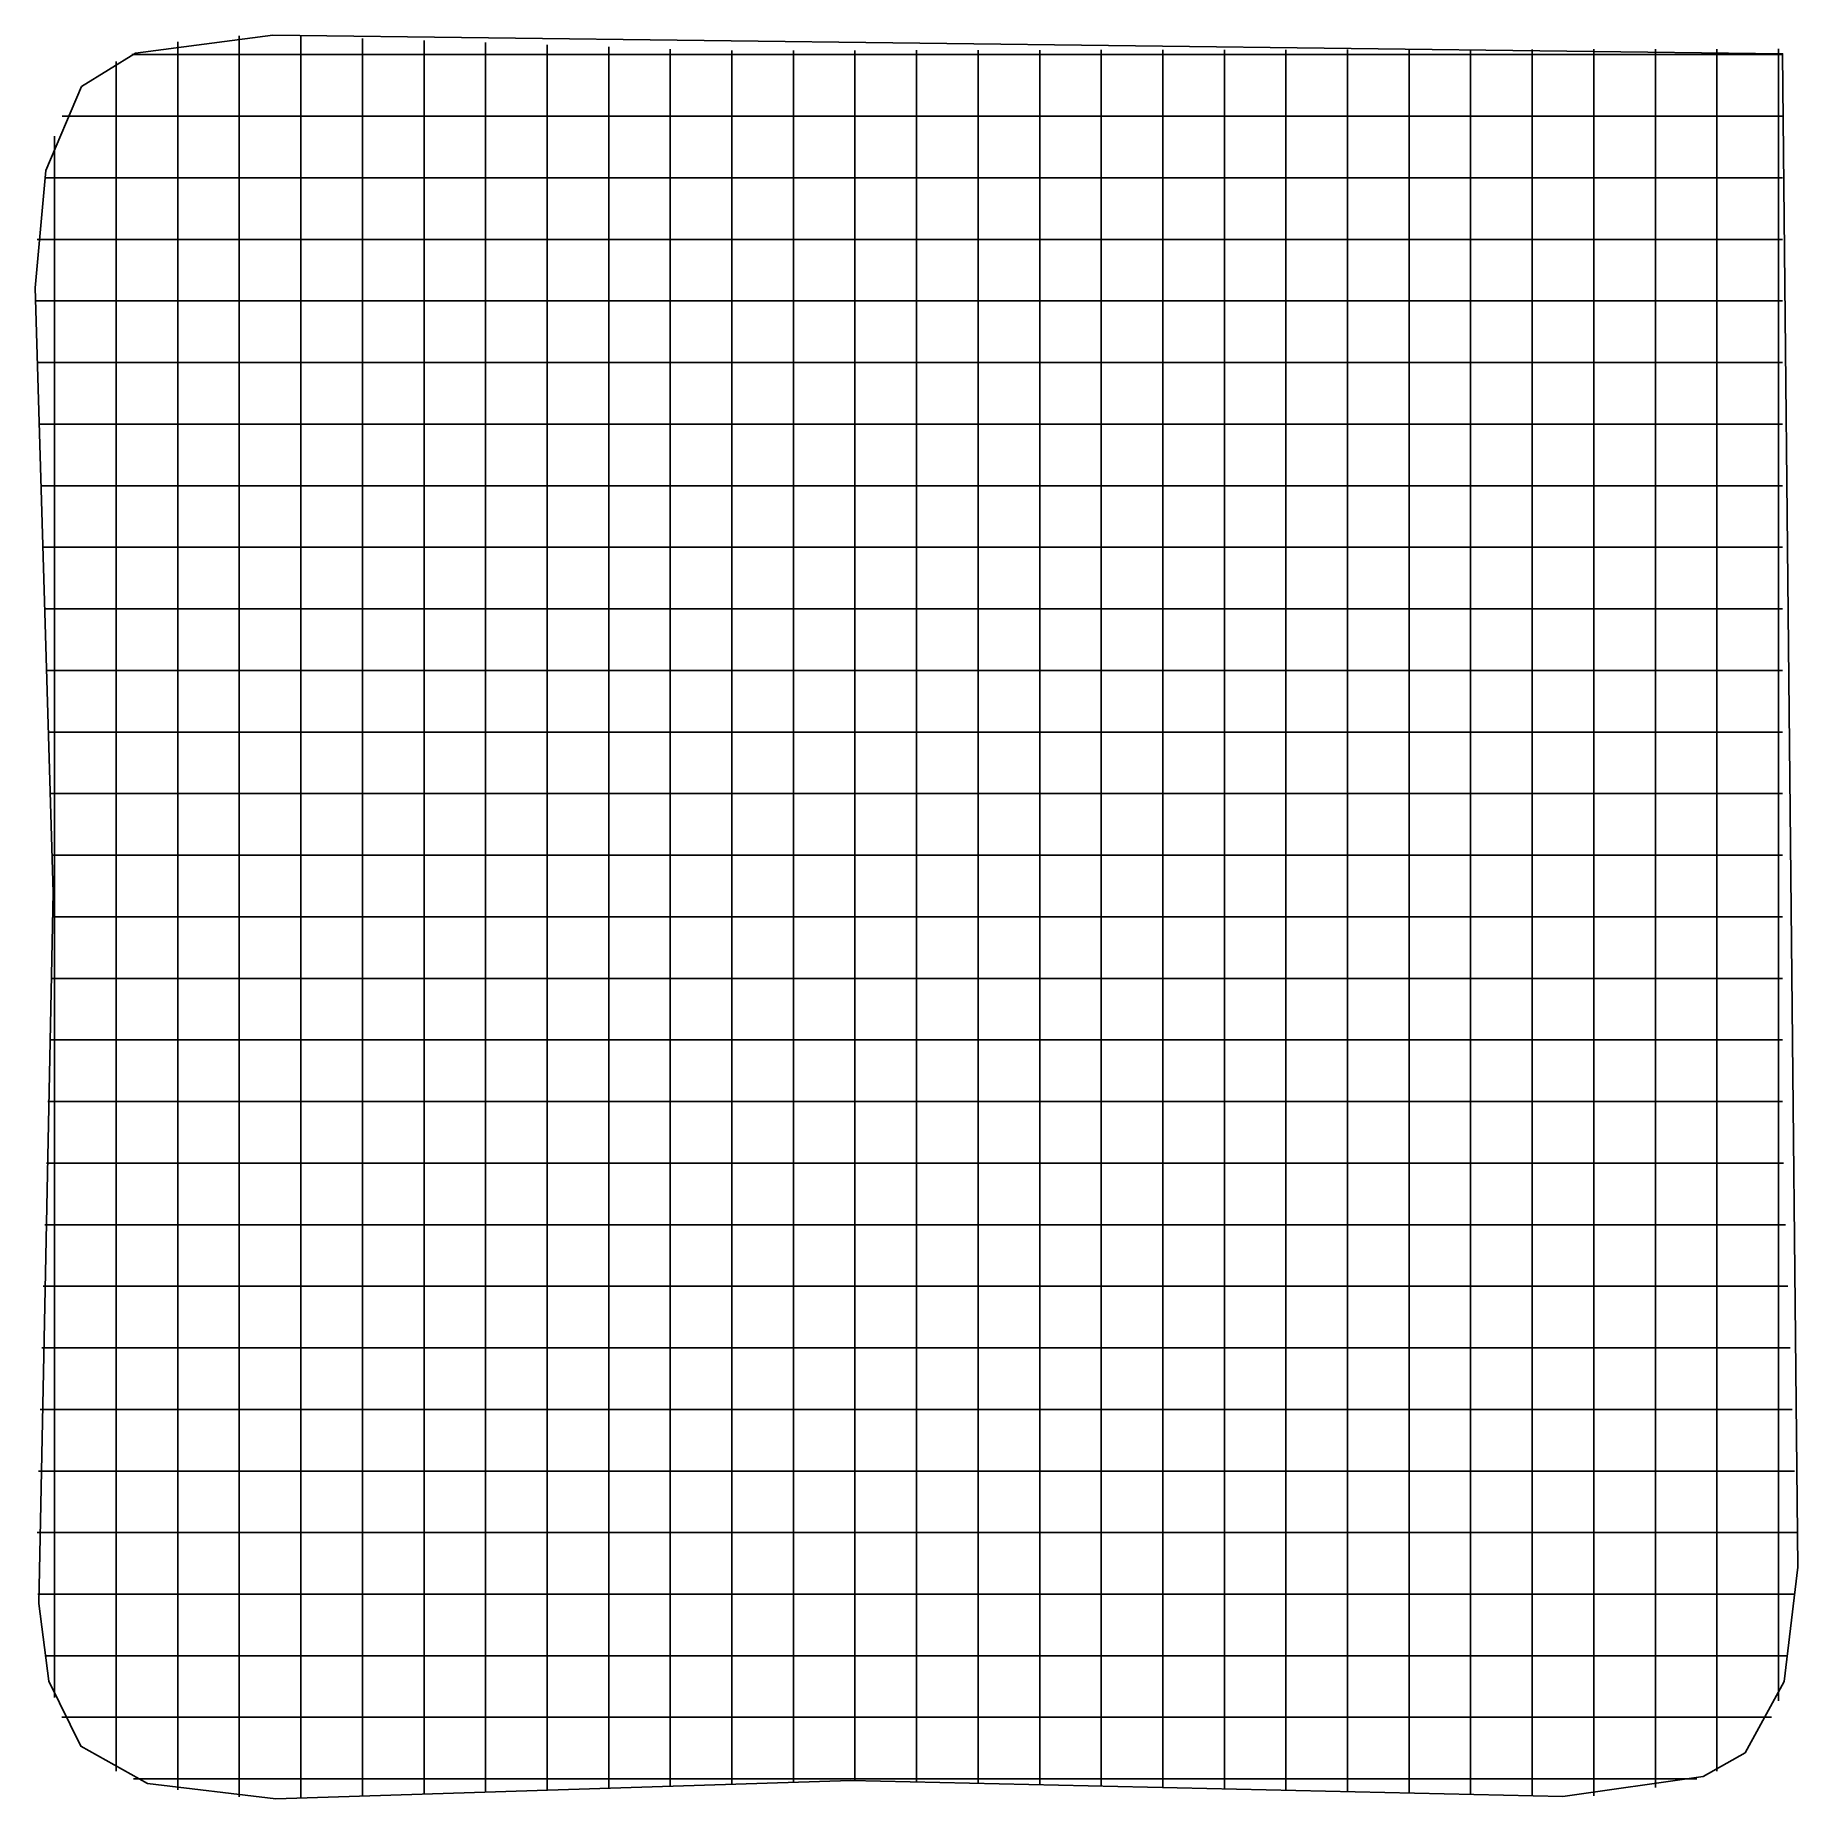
# Model space of a CAD drawing. Header units: metres. Extents: x 0.4 to 14.7, y 0.4 to 14.7.
import ezdxf

# ---------------------------------------------------------------- set-up
doc = ezdxf.new("R2010")
doc.units = ezdxf.units.M

msp = doc.modelspace()

# ---------------------------------------------------------------- linework, layer by layer
for p, q in [((1.593, 14.577), (1.593, 14.695)), ((2.093, 14.743), (2.093, 14.744)), ((2.093, 14.625), (2.093, 14.743)), ((2.093, 13.778), (2.093, 14.625)), ((2.593, 14.624), (2.593, 14.742)), ((2.593, 13.772), (2.593, 14.624)), ((3.093, 14.606), (3.093, 14.724)), ((3.093, 13.774), (3.093, 14.606)), ((3.593, 14.589), (3.593, 14.707)), ((4.093, 14.572), (4.093, 14.69)), ((4.593, 14.554), (4.593, 14.672)), ((5.093, 14.537), (5.093, 14.655)), ((5.593, 14.519), (5.593, 14.637)), ((6.093, 14.507), (6.093, 14.625)), ((6.593, 14.508), (6.593, 14.626)), ((7.093, 14.509), (7.093, 14.627)), ((7.593, 14.51), (7.593, 14.628)), ((8.093, 14.51), (8.093, 14.628)), ((8.593, 14.511), (8.593, 14.629)), ((9.093, 14.512), (9.093, 14.63)), ((9.593, 14.512), (9.593, 14.63)), ((10.093, 14.513), (10.093, 14.631)), ((10.593, 14.514), (10.593, 14.632)), ((11.093, 14.515), (11.093, 14.633)), ((11.593, 14.515), (11.593, 14.633)), ((12.093, 14.516), (12.093, 14.634)), ((12.593, 14.517), (12.593, 14.635)), ((13.093, 14.518), (13.093, 14.636)), ((13.593, 14.518), (13.593, 14.636)), ((14.093, 14.519), (14.093, 14.637)), ((14.593, 14.52), (14.593, 14.638)), ((1.093, 14.419), (1.093, 14.537)), ((1.221, 14.592), (1.339, 14.592)), ((1.221, 14.592), (1.339, 14.592)), ((1.339, 14.592), (1.645, 14.592)), ((1.593, 13.794), (1.593, 14.577)), ((1.645, 14.592), (1.827, 14.592)), ((1.827, 14.592), (2.418, 14.592)), ((2.418, 14.592), (3.327, 14.592)), ((3.327, 14.592), (3.445, 14.592)), ((3.445, 14.592), (3.627, 14.592)), ((3.593, 13.778), (3.593, 14.589)), ((3.627, 14.592), (4.218, 14.592)), ((4.093, 13.78), (4.093, 14.572)), ((4.218, 14.592), (5.127, 14.592)), ((4.593, 13.783), (4.593, 14.554)), ((5.093, 13.786), (5.093, 14.537)), ((5.127, 14.592), (5.245, 14.592)), ((5.245, 14.592), (5.427, 14.592)), ((5.427, 14.592), (5.761, 14.592)), ((5.593, 13.788), (5.593, 14.519)), ((5.761, 14.592), (5.879, 14.592)), ((5.879, 14.592), (6.789, 14.592)), ((6.093, 13.793), (6.093, 14.507)), ((6.593, 13.803), (6.593, 14.508)), ((6.789, 14.592), (7.379, 14.592)), ((7.093, 13.813), (7.093, 14.509)), ((7.379, 14.592), (7.561, 14.592)), ((7.561, 14.592), (7.679, 14.592)), ((7.593, 13.811), (7.593, 14.51)), ((7.679, 14.592), (8.589, 14.592)), ((8.093, 13.803), (8.093, 14.51)), ((8.589, 14.592), (9.179, 14.592)), ((8.593, 13.797), (8.593, 14.511)), ((9.093, 13.79), (9.093, 14.512)), ((9.179, 14.592), (9.361, 14.592)), ((9.361, 14.592), (9.479, 14.592)), ((9.479, 14.592), (10.389, 14.592)), ((9.593, 13.782), (9.593, 14.512)), ((10.093, 13.775), (10.093, 14.513)), ((10.389, 14.592), (10.979, 14.592)), ((10.593, 13.769), (10.593, 14.514)), ((10.979, 14.592), (11.161, 14.592)), ((11.093, 13.762), (11.093, 14.515)), ((11.161, 14.592), (11.279, 14.592)), ((11.279, 14.592), (12.189, 14.592)), ((11.593, 13.754), (11.593, 14.515)), ((12.093, 13.748), (12.093, 14.516)), ((12.189, 14.592), (12.779, 14.592)), ((12.593, 13.741), (12.593, 14.517)), ((12.779, 14.592), (12.961, 14.592)), ((12.961, 14.592), (13.079, 14.592)), ((13.079, 14.592), (13.989, 14.592)), ((13.093, 13.741), (13.093, 14.518)), ((13.593, 13.782), (13.593, 14.518)), ((13.989, 14.592), (14.444, 14.592)), ((14.093, 13.862), (14.093, 14.519)), ((14.444, 14.592), (14.626, 14.592)), ((14.593, 14.209), (14.593, 14.52)), ((1.093, 13.822), (1.093, 14.419)), ((14.593, 14.028), (14.593, 14.209)), ((0.654, 14.092), (0.772, 14.092)), ((0.654, 14.092), (0.772, 14.092)), ((0.772, 14.092), (1.422, 14.092)), ((1.422, 14.092), (2.013, 14.092)), ((2.013, 14.092), (2.194, 14.092)), ((2.194, 14.092), (2.313, 14.092)), ((2.313, 14.092), (3.222, 14.092)), ((3.222, 14.092), (3.813, 14.092)), ((3.813, 14.092), (3.994, 14.092)), ((3.994, 14.092), (4.113, 14.092)), ((4.113, 14.092), (5.022, 14.092)), ((5.022, 14.092), (5.613, 14.092)), ((5.613, 14.092), (5.794, 14.092)), ((5.794, 14.092), (5.913, 14.092)), ((5.913, 14.092), (6.822, 14.092)), ((6.822, 14.092), (7.413, 14.092)), ((7.413, 14.092), (7.594, 14.092)), ((7.594, 14.092), (7.713, 14.092)), ((7.713, 14.092), (8.622, 14.092)), ((8.622, 14.092), (9.213, 14.092)), ((9.213, 14.092), (9.394, 14.092)), ((9.394, 14.092), (9.513, 14.092)), ((9.513, 14.092), (10.422, 14.092)), ((10.422, 14.092), (11.013, 14.092)), ((11.013, 14.092), (11.194, 14.092)), ((11.194, 14.092), (11.313, 14.092)), ((11.313, 14.092), (12.222, 14.092)), ((12.222, 14.092), (12.813, 14.092)), ((12.813, 14.092), (12.994, 14.092)), ((12.994, 14.092), (13.113, 14.092)), ((13.113, 14.092), (14.022, 14.092)), ((14.022, 14.092), (14.444, 14.092)), ((14.444, 14.092), (14.626, 14.092)), ((0.593, 13.884), (0.593, 13.929)), ((14.593, 13.438), (14.593, 14.028)), ((0.593, 13.765), (0.593, 13.884)), ((0.593, 12.856), (0.593, 13.765)), ((1.093, 13.232), (1.093, 13.822)), ((1.593, 13.204), (1.593, 13.794)), ((2.093, 13.187), (2.093, 13.778)), ((2.593, 13.181), (2.593, 13.772)), ((3.093, 13.184), (3.093, 13.774)), ((3.593, 13.187), (3.593, 13.778)), ((4.093, 13.189), (4.093, 13.78)), ((4.593, 13.192), (4.593, 13.783)), ((5.093, 13.195), (5.093, 13.786)), ((5.593, 13.198), (5.593, 13.788)), ((6.093, 13.203), (6.093, 13.793)), ((6.593, 13.212), (6.593, 13.803)), ((7.093, 13.222), (7.093, 13.813)), ((7.593, 13.22), (7.593, 13.811)), ((8.093, 13.213), (8.093, 13.803)), ((8.593, 13.206), (8.593, 13.797)), ((9.093, 13.199), (9.093, 13.79)), ((9.593, 13.192), (9.593, 13.782)), ((10.093, 13.185), (10.093, 13.775)), ((10.593, 13.178), (10.593, 13.769)), ((11.093, 13.171), (11.093, 13.762)), ((11.593, 13.164), (11.593, 13.754)), ((12.093, 13.157), (12.093, 13.748)), ((13.593, 13.192), (13.593, 13.782)), ((14.093, 13.272), (14.093, 13.862)), ((12.593, 13.15), (12.593, 13.741)), ((13.093, 13.15), (13.093, 13.741)), ((0.511, 13.592), (0.629, 13.592)), ((0.511, 13.592), (0.629, 13.592)), ((0.629, 13.592), (1.366, 13.592)), ((1.366, 13.592), (1.956, 13.592)), ((1.956, 13.592), (2.138, 13.592)), ((2.138, 13.592), (2.256, 13.592)), ((2.256, 13.592), (3.166, 13.592)), ((3.166, 13.592), (3.756, 13.592)), ((3.756, 13.592), (3.938, 13.592)), ((3.938, 13.592), (4.056, 13.592)), ((4.056, 13.592), (4.966, 13.592)), ((4.966, 13.592), (5.556, 13.592)), ((5.556, 13.592), (5.738, 13.592)), ((5.738, 13.592), (5.856, 13.592)), ((5.856, 13.592), (6.766, 13.592)), ((6.766, 13.592), (7.356, 13.592)), ((7.356, 13.592), (7.538, 13.592)), ((7.538, 13.592), (7.656, 13.592)), ((7.656, 13.592), (8.566, 13.592)), ((8.566, 13.592), (9.156, 13.592)), ((9.156, 13.592), (9.338, 13.592)), ((9.338, 13.592), (9.456, 13.592)), ((9.456, 13.592), (10.366, 13.592)), ((10.366, 13.592), (10.956, 13.592)), ((10.956, 13.592), (11.138, 13.592)), ((11.138, 13.592), (11.256, 13.592)), ((11.256, 13.592), (12.166, 13.592)), ((12.166, 13.592), (12.756, 13.592)), ((12.756, 13.592), (12.938, 13.592)), ((12.938, 13.592), (13.056, 13.592)), ((13.056, 13.592), (13.966, 13.592)), ((13.966, 13.592), (14.444, 13.592)), ((14.444, 13.592), (14.626, 13.592)), ((14.593, 12.527), (14.593, 13.438)), ((1.093, 13.05), (1.093, 13.232)), ((1.593, 13.022), (1.593, 13.204)), ((2.093, 13.006), (2.093, 13.187)), ((2.593, 12.999), (2.593, 13.181)), ((3.093, 13.002), (3.093, 13.184)), ((3.593, 13.005), (3.593, 13.187)), ((4.093, 13.008), (4.093, 13.189)), ((4.593, 13.01), (4.593, 13.192)), ((5.093, 13.013), (5.093, 13.195)), ((5.593, 13.016), (5.593, 13.198)), ((6.093, 13.021), (6.093, 13.203)), ((6.593, 13.031), (6.593, 13.212)), ((7.093, 13.04), (7.093, 13.222)), ((7.593, 13.038), (7.593, 13.22)), ((8.093, 13.031), (8.093, 13.213)), ((8.593, 13.024), (8.593, 13.206)), ((9.093, 13.017), (9.093, 13.199)), ((9.593, 13.01), (9.593, 13.192)), ((10.093, 13.003), (10.093, 13.185)), ((10.593, 12.996), (10.593, 13.178)), ((13.593, 13.01), (13.593, 13.192)), ((14.093, 13.09), (14.093, 13.272)), ((0.451, 13.092), (0.569, 13.092)), ((0.451, 13.092), (0.569, 13.092)), ((0.569, 13.092), (1.342, 13.092)), ((1.093, 12.932), (1.093, 13.05)), ((1.342, 13.092), (1.933, 13.092)), ((1.933, 13.092), (2.115, 13.092)), ((2.115, 13.092), (2.233, 13.092)), ((2.233, 13.092), (3.142, 13.092)), ((3.142, 13.092), (3.733, 13.092)), ((3.733, 13.092), (3.915, 13.092)), ((3.915, 13.092), (4.033, 13.092)), ((4.033, 13.092), (4.942, 13.092)), ((4.942, 13.092), (5.533, 13.092)), ((5.533, 13.092), (5.715, 13.092)), ((5.715, 13.092), (5.833, 13.092)), ((5.833, 13.092), (6.742, 13.092)), ((6.593, 12.913), (6.593, 13.031)), ((6.742, 13.092), (7.333, 13.092)), ((7.093, 12.922), (7.093, 13.04)), ((7.333, 13.092), (7.515, 13.092)), ((7.515, 13.092), (7.633, 13.092)), ((7.593, 12.92), (7.593, 13.038)), ((7.633, 13.092), (8.542, 13.092)), ((8.093, 12.913), (8.093, 13.031)), ((8.542, 13.092), (9.133, 13.092)), ((9.133, 13.092), (9.315, 13.092)), ((9.315, 13.092), (9.433, 13.092)), ((9.433, 13.092), (10.342, 13.092)), ((10.342, 13.092), (10.933, 13.092)), ((10.933, 13.092), (11.115, 13.092)), ((11.093, 12.989), (11.093, 13.171)), ((11.115, 13.092), (11.233, 13.092)), ((11.233, 13.092), (12.142, 13.092)), ((11.593, 12.982), (11.593, 13.164)), ((12.093, 12.975), (12.093, 13.157)), ((12.142, 13.092), (12.733, 13.092)), ((12.593, 12.968), (12.593, 13.15)), ((12.733, 13.092), (12.915, 13.092)), ((12.915, 13.092), (13.033, 13.092)), ((13.033, 13.092), (13.942, 13.092)), ((13.093, 12.968), (13.093, 13.15)), ((13.942, 13.092), (14.444, 13.092)), ((14.093, 12.972), (14.093, 13.09)), ((14.444, 13.092), (14.626, 13.092)), ((1.093, 12.022), (1.093, 12.932)), ((1.593, 12.904), (1.593, 13.022)), ((1.593, 11.994), (1.593, 12.904)), ((2.093, 12.888), (2.093, 13.006)), ((2.093, 11.978), (2.093, 12.888)), ((2.593, 12.882), (2.593, 12.999)), ((3.093, 12.884), (3.093, 13.002)), ((3.593, 12.887), (3.593, 13.005)), ((3.593, 11.978), (3.593, 12.887)), ((4.093, 12.89), (4.093, 13.008)), ((4.093, 11.98), (4.093, 12.89)), ((4.593, 12.892), (4.593, 13.01)), ((4.593, 11.983), (4.593, 12.892)), ((5.093, 12.895), (5.093, 13.013)), ((5.093, 11.986), (5.093, 12.895)), ((5.593, 12.898), (5.593, 13.016)), ((5.593, 11.988), (5.593, 12.898)), ((6.093, 12.903), (6.093, 13.021)), ((6.093, 11.993), (6.093, 12.903)), ((6.593, 12.003), (6.593, 12.913)), ((7.093, 12.013), (7.093, 12.922)), ((7.593, 12.011), (7.593, 12.92)), ((8.093, 12.003), (8.093, 12.913)), ((8.593, 12.906), (8.593, 13.024)), ((8.593, 11.997), (8.593, 12.906)), ((9.093, 12.899), (9.093, 13.017)), ((9.093, 11.99), (9.093, 12.899)), ((9.593, 12.892), (9.593, 13.01)), ((9.593, 11.982), (9.593, 12.892)), ((10.093, 12.885), (10.093, 13.003)), ((10.593, 12.878), (10.593, 12.996)), ((11.093, 12.871), (11.093, 12.989)), ((11.593, 12.864), (11.593, 12.982)), ((12.093, 12.857), (12.093, 12.975)), ((12.593, 12.85), (12.593, 12.968)), ((13.093, 12.851), (13.093, 12.968)), ((13.593, 12.892), (13.593, 13.01)), ((13.593, 11.982), (13.593, 12.892)), ((14.093, 12.062), (14.093, 12.972)), ((0.593, 12.265), (0.593, 12.856)), ((2.593, 11.972), (2.593, 12.882)), ((3.093, 11.974), (3.093, 12.884)), ((10.093, 11.975), (10.093, 12.885)), ((10.593, 11.969), (10.593, 12.878)), ((11.093, 11.962), (11.093, 12.871)), ((11.593, 11.954), (11.593, 12.864)), ((12.093, 11.948), (12.093, 12.857)), ((12.593, 11.941), (12.593, 12.85)), ((13.093, 11.941), (13.093, 12.851)), ((0.438, 12.592), (0.556, 12.592)), ((0.438, 12.592), (0.556, 12.592)), ((0.556, 12.592), (1.337, 12.592)), ((1.337, 12.592), (1.927, 12.592)), ((1.927, 12.592), (2.109, 12.592)), ((2.109, 12.592), (2.227, 12.592)), ((2.227, 12.592), (3.137, 12.592)), ((3.137, 12.592), (3.727, 12.592)), ((3.727, 12.592), (3.909, 12.592)), ((3.909, 12.592), (4.027, 12.592)), ((4.027, 12.592), (4.937, 12.592)), ((4.937, 12.592), (5.527, 12.592)), ((5.527, 12.592), (5.709, 12.592)), ((5.709, 12.592), (5.827, 12.592)), ((5.827, 12.592), (6.737, 12.592)), ((6.737, 12.592), (7.327, 12.592)), ((7.327, 12.592), (7.509, 12.592)), ((7.509, 12.592), (7.627, 12.592)), ((7.627, 12.592), (8.537, 12.592)), ((8.537, 12.592), (9.127, 12.592)), ((9.127, 12.592), (9.309, 12.592)), ((9.309, 12.592), (9.427, 12.592)), ((9.427, 12.592), (10.337, 12.592)), ((10.337, 12.592), (10.927, 12.592)), ((10.927, 12.592), (11.109, 12.592)), ((11.109, 12.592), (11.227, 12.592)), ((11.227, 12.592), (12.137, 12.592)), ((12.137, 12.592), (12.727, 12.592)), ((12.727, 12.592), (12.909, 12.592)), ((12.909, 12.592), (13.027, 12.592)), ((13.027, 12.592), (13.937, 12.592)), ((13.937, 12.592), (14.444, 12.592)), ((14.444, 12.592), (14.626, 12.592)), ((14.593, 12.409), (14.593, 12.527)), ((14.593, 12.228), (14.593, 12.409)), ((0.593, 12.084), (0.593, 12.265)), ((14.593, 11.638), (14.593, 12.228)), ((0.453, 12.092), (0.571, 12.092)), ((0.453, 12.092), (0.571, 12.092)), ((0.571, 12.092), (1.343, 12.092)), ((0.593, 11.965), (0.593, 12.084)), ((1.343, 12.092), (1.933, 12.092)), ((1.933, 12.092), (2.115, 12.092)), ((2.115, 12.092), (2.233, 12.092)), ((2.233, 12.092), (3.143, 12.092)), ((3.143, 12.092), (3.733, 12.092)), ((3.733, 12.092), (3.915, 12.092)), ((3.915, 12.092), (4.033, 12.092)), ((4.033, 12.092), (4.943, 12.092)), ((4.943, 12.092), (5.533, 12.092)), ((5.533, 12.092), (5.715, 12.092)), ((5.715, 12.092), (5.833, 12.092)), ((5.833, 12.092), (6.743, 12.092)), ((6.743, 12.092), (7.333, 12.092)), ((7.333, 12.092), (7.515, 12.092)), ((7.515, 12.092), (7.633, 12.092)), ((7.633, 12.092), (8.543, 12.092)), ((8.543, 12.092), (9.133, 12.092)), ((9.133, 12.092), (9.315, 12.092)), ((9.315, 12.092), (9.433, 12.092)), ((9.433, 12.092), (10.343, 12.092)), ((10.343, 12.092), (10.933, 12.092)), ((10.933, 12.092), (11.115, 12.092)), ((11.115, 12.092), (11.233, 12.092)), ((11.233, 12.092), (12.143, 12.092)), ((12.143, 12.092), (12.733, 12.092)), ((12.733, 12.092), (12.915, 12.092)), ((12.915, 12.092), (13.033, 12.092)), ((13.033, 12.092), (13.943, 12.092)), ((13.943, 12.092), (14.444, 12.092)), ((14.093, 11.472), (14.093, 12.062)), ((14.444, 12.092), (14.626, 12.092)), ((0.593, 11.056), (0.593, 11.965)), ((1.093, 11.432), (1.093, 12.022)), ((1.593, 11.404), (1.593, 11.994)), ((2.093, 11.387), (2.093, 11.978)), ((2.593, 11.381), (2.593, 11.972)), ((3.093, 11.384), (3.093, 11.974)), ((3.593, 11.387), (3.593, 11.978)), ((4.093, 11.389), (4.093, 11.98)), ((4.593, 11.392), (4.593, 11.983)), ((5.093, 11.395), (5.093, 11.986)), ((5.593, 11.398), (5.593, 11.988)), ((6.093, 11.403), (6.093, 11.993)), ((6.593, 11.412), (6.593, 12.003)), ((7.093, 11.422), (7.093, 12.013)), ((7.593, 11.42), (7.593, 12.011)), ((8.093, 11.413), (8.093, 12.003)), ((8.593, 11.406), (8.593, 11.997)), ((9.093, 11.399), (9.093, 11.99)), ((9.593, 11.392), (9.593, 11.982)), ((10.093, 11.385), (10.093, 11.975)), ((10.593, 11.378), (10.593, 11.969)), ((11.093, 11.371), (11.093, 11.962)), ((11.593, 11.364), (11.593, 11.954)), ((12.093, 11.357), (12.093, 11.948)), ((12.593, 11.35), (12.593, 11.941)), ((13.093, 11.35), (13.093, 11.941)), ((13.593, 11.392), (13.593, 11.982)), ((14.593, 10.727), (14.593, 11.638)), ((0.468, 11.592), (0.586, 11.592)), ((0.468, 11.592), (0.586, 11.592)), ((0.586, 11.592), (1.349, 11.592)), ((1.349, 11.592), (1.939, 11.592)), ((1.939, 11.592), (2.121, 11.592)), ((2.121, 11.592), (2.239, 11.592)), ((2.239, 11.592), (3.149, 11.592)), ((3.149, 11.592), (3.739, 11.592)), ((3.739, 11.592), (3.921, 11.592)), ((3.921, 11.592), (4.039, 11.592)), ((4.039, 11.592), (4.949, 11.592)), ((4.949, 11.592), (5.539, 11.592)), ((5.539, 11.592), (5.721, 11.592)), ((5.721, 11.592), (5.839, 11.592)), ((5.839, 11.592), (6.749, 11.592)), ((6.749, 11.592), (7.339, 11.592)), ((7.339, 11.592), (7.521, 11.592)), ((7.521, 11.592), (7.639, 11.592)), ((7.639, 11.592), (8.549, 11.592)), ((8.549, 11.592), (9.139, 11.592)), ((9.139, 11.592), (9.321, 11.592)), ((9.321, 11.592), (9.439, 11.592)), ((9.439, 11.592), (10.349, 11.592)), ((10.349, 11.592), (10.939, 11.592)), ((10.939, 11.592), (11.121, 11.592)), ((11.121, 11.592), (11.239, 11.592)), ((11.239, 11.592), (12.149, 11.592)), ((12.149, 11.592), (12.739, 11.592)), ((12.739, 11.592), (12.921, 11.592)), ((12.921, 11.592), (13.039, 11.592)), ((13.039, 11.592), (13.949, 11.592)), ((13.949, 11.592), (14.444, 11.592)), ((14.093, 11.29), (14.093, 11.472)), ((14.444, 11.592), (14.626, 11.592)), ((1.093, 11.25), (1.093, 11.432)), ((1.593, 11.222), (1.593, 11.404)), ((2.093, 11.206), (2.093, 11.387)), ((2.593, 11.199), (2.593, 11.381)), ((3.093, 11.202), (3.093, 11.384)), ((3.593, 11.205), (3.593, 11.387)), ((4.093, 11.208), (4.093, 11.389)), ((4.593, 11.21), (4.593, 11.392)), ((5.093, 11.213), (5.093, 11.395)), ((5.593, 11.216), (5.593, 11.398)), ((6.093, 11.221), (6.093, 11.403)), ((6.593, 11.231), (6.593, 11.412)), ((7.093, 11.24), (7.093, 11.422)), ((7.593, 11.238), (7.593, 11.42)), ((8.093, 11.231), (8.093, 11.413)), ((8.593, 11.224), (8.593, 11.406)), ((9.093, 11.217), (9.093, 11.399)), ((9.593, 11.21), (9.593, 11.392)), ((10.093, 11.203), (10.093, 11.385)), ((10.593, 11.196), (10.593, 11.378)), ((11.093, 11.189), (11.093, 11.371)), ((11.593, 11.182), (11.593, 11.364)), ((12.093, 11.175), (12.093, 11.357)), ((12.593, 11.168), (12.593, 11.35)), ((13.093, 11.168), (13.093, 11.35)), ((13.593, 11.21), (13.593, 11.392)), ((1.093, 11.132), (1.093, 11.25)), ((1.593, 11.104), (1.593, 11.222)), ((2.093, 11.088), (2.093, 11.206)), ((2.593, 11.082), (2.593, 11.199)), ((3.093, 11.084), (3.093, 11.202)), ((3.593, 11.087), (3.593, 11.205)), ((4.093, 11.09), (4.093, 11.208)), ((4.593, 11.092), (4.593, 11.21)), ((5.093, 11.095), (5.093, 11.213)), ((5.593, 11.098), (5.593, 11.216)), ((6.093, 11.103), (6.093, 11.221)), ((6.593, 11.113), (6.593, 11.231)), ((7.093, 11.122), (7.093, 11.24)), ((7.593, 11.12), (7.593, 11.238)), ((8.093, 11.113), (8.093, 11.231)), ((8.593, 11.106), (8.593, 11.224)), ((9.093, 11.099), (9.093, 11.217)), ((9.593, 11.092), (9.593, 11.21)), ((10.093, 11.085), (10.093, 11.203)), ((10.593, 11.078), (10.593, 11.196)), ((11.093, 11.071), (11.093, 11.189)), ((11.593, 11.064), (11.593, 11.182)), ((12.093, 11.057), (12.093, 11.175)), ((12.593, 11.05), (12.593, 11.168)), ((13.093, 11.051), (13.093, 11.168)), ((13.593, 11.092), (13.593, 11.21)), ((14.093, 11.172), (14.093, 11.29)), ((14.093, 10.262), (14.093, 11.172)), ((0.484, 11.092), (0.602, 11.092)), ((0.484, 11.092), (0.602, 11.092)), ((0.593, 10.465), (0.593, 11.056)), ((0.602, 11.092), (1.355, 11.092)), ((1.093, 10.222), (1.093, 11.132)), ((1.355, 11.092), (1.946, 11.092)), ((1.593, 10.194), (1.593, 11.104)), ((1.946, 11.092), (2.128, 11.092)), ((2.093, 10.178), (2.093, 11.088)), ((2.128, 11.092), (2.246, 11.092)), ((2.246, 11.092), (3.155, 11.092)), ((2.593, 10.172), (2.593, 11.082)), ((3.093, 10.174), (3.093, 11.084)), ((3.155, 11.092), (3.746, 11.092)), ((3.593, 10.178), (3.593, 11.087)), ((3.746, 11.092), (3.928, 11.092)), ((3.928, 11.092), (4.046, 11.092)), ((4.046, 11.092), (4.955, 11.092)), ((4.093, 10.18), (4.093, 11.09)), ((4.593, 10.183), (4.593, 11.092)), ((4.955, 11.092), (5.546, 11.092)), ((5.093, 10.186), (5.093, 11.095)), ((5.546, 11.092), (5.728, 11.092)), ((5.593, 10.188), (5.593, 11.098)), ((5.728, 11.092), (5.846, 11.092)), ((5.846, 11.092), (6.755, 11.092)), ((6.093, 10.193), (6.093, 11.103)), ((6.593, 10.203), (6.593, 11.113)), ((6.755, 11.092), (7.346, 11.092)), ((7.093, 10.213), (7.093, 11.122)), ((7.346, 11.092), (7.528, 11.092)), ((7.528, 11.092), (7.646, 11.092)), ((7.593, 10.211), (7.593, 11.12)), ((7.646, 11.092), (8.555, 11.092)), ((8.093, 10.203), (8.093, 11.113)), ((8.555, 11.092), (9.146, 11.092)), ((8.593, 10.197), (8.593, 11.106)), ((9.093, 10.19), (9.093, 11.099)), ((9.146, 11.092), (9.328, 11.092)), ((9.328, 11.092), (9.446, 11.092)), ((9.446, 11.092), (10.355, 11.092)), ((9.593, 10.182), (9.593, 11.092)), ((10.093, 10.175), (10.093, 11.085)), ((10.355, 11.092), (10.946, 11.092)), ((10.593, 10.169), (10.593, 11.078)), ((10.946, 11.092), (11.128, 11.092)), ((11.093, 10.162), (11.093, 11.071)), ((11.128, 11.092), (11.246, 11.092)), ((11.246, 11.092), (12.155, 11.092)), ((11.593, 10.154), (11.593, 11.064)), ((12.093, 10.148), (12.093, 11.057)), ((12.155, 11.092), (12.746, 11.092)), ((12.593, 10.141), (12.593, 11.05)), ((12.746, 11.092), (12.928, 11.092)), ((12.928, 11.092), (13.046, 11.092)), ((13.046, 11.092), (13.955, 11.092)), ((13.093, 10.141), (13.093, 11.051)), ((13.593, 10.182), (13.593, 11.092)), ((13.955, 11.092), (14.444, 11.092)), ((14.444, 11.092), (14.626, 11.092)), ((14.593, 10.609), (14.593, 10.727)), ((14.593, 10.428), (14.593, 10.609)), ((0.499, 10.592), (0.617, 10.592)), ((0.499, 10.592), (0.617, 10.592)), ((0.593, 10.284), (0.593, 10.465)), ((0.617, 10.592), (1.361, 10.592)), ((1.361, 10.592), (1.952, 10.592)), ((1.952, 10.592), (2.133, 10.592)), ((2.133, 10.592), (2.252, 10.592)), ((2.252, 10.592), (3.161, 10.592)), ((3.161, 10.592), (3.752, 10.592)), ((3.752, 10.592), (3.933, 10.592)), ((3.933, 10.592), (4.052, 10.592)), ((4.052, 10.592), (4.961, 10.592)), ((4.961, 10.592), (5.552, 10.592)), ((5.552, 10.592), (5.733, 10.592)), ((5.733, 10.592), (5.852, 10.592)), ((5.852, 10.592), (6.761, 10.592)), ((6.761, 10.592), (7.352, 10.592)), ((7.352, 10.592), (7.533, 10.592)), ((7.533, 10.592), (7.652, 10.592)), ((7.652, 10.592), (8.561, 10.592)), ((8.561, 10.592), (9.152, 10.592)), ((9.152, 10.592), (9.333, 10.592)), ((9.333, 10.592), (9.452, 10.592)), ((9.452, 10.592), (10.361, 10.592)), ((10.361, 10.592), (10.952, 10.592)), ((10.952, 10.592), (11.133, 10.592)), ((11.133, 10.592), (11.252, 10.592)), ((11.252, 10.592), (12.161, 10.592)), ((12.161, 10.592), (12.752, 10.592)), ((12.752, 10.592), (12.933, 10.592)), ((12.933, 10.592), (13.052, 10.592)), ((13.052, 10.592), (13.961, 10.592)), ((13.961, 10.592), (14.444, 10.592)), ((14.444, 10.592), (14.626, 10.592)), ((14.593, 9.838), (14.593, 10.428)), ((0.593, 10.165), (0.593, 10.284)), ((1.093, 9.632), (1.093, 10.222)), ((1.593, 9.604), (1.593, 10.194)), ((2.093, 9.587), (2.093, 10.178)), ((2.593, 9.581), (2.593, 10.172)), ((3.093, 9.584), (3.093, 10.174)), ((3.593, 9.587), (3.593, 10.178)), ((4.093, 9.589), (4.093, 10.18)), ((4.593, 9.592), (4.593, 10.183)), ((5.093, 9.595), (5.093, 10.186)), ((5.593, 9.598), (5.593, 10.188)), ((6.093, 9.603), (6.093, 10.193)), ((6.593, 9.612), (6.593, 10.203)), ((7.093, 9.622), (7.093, 10.213)), ((7.593, 9.62), (7.593, 10.211)), ((8.093, 9.613), (8.093, 10.203)), ((8.593, 9.606), (8.593, 10.197)), ((9.093, 9.599), (9.093, 10.19)), ((9.593, 9.592), (9.593, 10.182)), ((10.093, 9.585), (10.093, 10.175)), ((10.593, 9.578), (10.593, 10.169)), ((13.593, 9.592), (13.593, 10.182)), ((14.093, 9.672), (14.093, 10.262)), ((0.514, 10.092), (0.632, 10.092)), ((0.514, 10.092), (0.632, 10.092)), ((0.593, 9.256), (0.593, 10.165)), ((0.632, 10.092), (1.367, 10.092)), ((1.367, 10.092), (1.957, 10.092)), ((1.957, 10.092), (2.139, 10.092)), ((2.139, 10.092), (2.257, 10.092)), ((2.257, 10.092), (3.167, 10.092)), ((3.167, 10.092), (3.757, 10.092)), ((3.757, 10.092), (3.939, 10.092)), ((3.939, 10.092), (4.057, 10.092)), ((4.057, 10.092), (4.967, 10.092)), ((4.967, 10.092), (5.557, 10.092)), ((5.557, 10.092), (5.739, 10.092)), ((5.739, 10.092), (5.857, 10.092)), ((5.857, 10.092), (6.767, 10.092)), ((6.767, 10.092), (7.357, 10.092)), ((7.357, 10.092), (7.539, 10.092)), ((7.539, 10.092), (7.657, 10.092)), ((7.657, 10.092), (8.567, 10.092)), ((8.567, 10.092), (9.157, 10.092)), ((9.157, 10.092), (9.339, 10.092)), ((9.339, 10.092), (9.457, 10.092)), ((9.457, 10.092), (10.367, 10.092)), ((10.367, 10.092), (10.957, 10.092)), ((10.957, 10.092), (11.139, 10.092)), ((11.093, 9.571), (11.093, 10.162)), ((11.139, 10.092), (11.257, 10.092)), ((11.257, 10.092), (12.167, 10.092)), ((11.593, 9.564), (11.593, 10.154)), ((12.093, 9.557), (12.093, 10.148)), ((12.167, 10.092), (12.757, 10.092)), ((12.593, 9.55), (12.593, 10.141)), ((12.757, 10.092), (12.939, 10.092)), ((12.939, 10.092), (13.057, 10.092)), ((13.057, 10.092), (13.967, 10.092)), ((13.093, 9.55), (13.093, 10.141)), ((13.967, 10.092), (14.444, 10.092)), ((14.444, 10.092), (14.626, 10.092)), ((14.593, 8.927), (14.593, 9.838)), ((1.093, 9.45), (1.093, 9.632)), ((1.593, 9.422), (1.593, 9.604)), ((5.093, 9.413), (5.093, 9.595)), ((5.593, 9.416), (5.593, 9.598)), ((6.093, 9.421), (6.093, 9.603)), ((6.593, 9.431), (6.593, 9.612)), ((7.093, 9.44), (7.093, 9.622)), ((7.593, 9.438), (7.593, 9.62)), ((8.093, 9.431), (8.093, 9.613)), ((8.593, 9.424), (8.593, 9.606)), ((9.093, 9.417), (9.093, 9.599)), ((14.093, 9.49), (14.093, 9.672)), ((0.529, 9.592), (0.647, 9.592)), ((0.529, 9.592), (0.647, 9.592)), ((0.647, 9.592), (1.373, 9.592)), ((1.373, 9.592), (1.964, 9.592)), ((1.964, 9.592), (2.146, 9.592)), ((2.093, 9.406), (2.093, 9.587)), ((2.146, 9.592), (2.263, 9.592)), ((2.263, 9.592), (3.173, 9.592)), ((2.593, 9.399), (2.593, 9.581)), ((3.093, 9.402), (3.093, 9.584)), ((3.173, 9.592), (3.764, 9.592)), ((3.593, 9.405), (3.593, 9.587)), ((3.764, 9.592), (3.946, 9.592)), ((3.946, 9.592), (4.063, 9.592)), ((4.063, 9.592), (4.973, 9.592)), ((4.093, 9.408), (4.093, 9.589)), ((4.593, 9.41), (4.593, 9.592)), ((4.973, 9.592), (5.564, 9.592)), ((5.564, 9.592), (5.746, 9.592)), ((5.746, 9.592), (5.863, 9.592)), ((5.863, 9.592), (6.773, 9.592)), ((6.773, 9.592), (7.364, 9.592)), ((7.364, 9.592), (7.546, 9.592)), ((7.546, 9.592), (7.663, 9.592)), ((7.663, 9.592), (8.573, 9.592)), ((8.573, 9.592), (9.164, 9.592)), ((9.164, 9.592), (9.346, 9.592)), ((9.346, 9.592), (9.463, 9.592)), ((9.463, 9.592), (10.373, 9.592)), ((9.593, 9.41), (9.593, 9.592)), ((10.093, 9.403), (10.093, 9.585)), ((10.373, 9.592), (10.964, 9.592)), ((10.593, 9.396), (10.593, 9.578)), ((10.964, 9.592), (11.146, 9.592)), ((11.093, 9.389), (11.093, 9.571)), ((11.146, 9.592), (11.263, 9.592)), ((11.263, 9.592), (12.173, 9.592)), ((11.593, 9.382), (11.593, 9.564)), ((12.093, 9.375), (12.093, 9.557)), ((12.173, 9.592), (12.764, 9.592)), ((12.593, 9.368), (12.593, 9.55)), ((12.764, 9.592), (12.946, 9.592)), ((12.946, 9.592), (13.063, 9.592)), ((13.063, 9.592), (13.973, 9.592)), ((13.093, 9.368), (13.093, 9.55)), ((13.593, 9.41), (13.593, 9.592)), ((13.973, 9.592), (14.444, 9.592)), ((14.093, 9.372), (14.093, 9.49)), ((14.444, 9.592), (14.626, 9.592)), ((1.093, 9.332), (1.093, 9.45)), ((1.093, 8.422), (1.093, 9.332)), ((1.593, 9.304), (1.593, 9.422)), ((2.093, 9.288), (2.093, 9.406)), ((2.593, 9.282), (2.593, 9.399)), ((3.093, 9.284), (3.093, 9.402)), ((3.593, 9.287), (3.593, 9.405)), ((4.093, 9.29), (4.093, 9.408)), ((4.593, 9.292), (4.593, 9.41)), ((5.093, 9.295), (5.093, 9.413)), ((5.593, 9.298), (5.593, 9.416)), ((6.093, 9.303), (6.093, 9.421)), ((6.593, 9.313), (6.593, 9.431)), ((6.593, 8.403), (6.593, 9.313)), ((7.093, 9.322), (7.093, 9.44)), ((7.093, 8.413), (7.093, 9.322)), ((7.593, 9.32), (7.593, 9.438)), ((7.593, 8.411), (7.593, 9.32)), ((8.093, 9.313), (8.093, 9.431)), ((8.093, 8.403), (8.093, 9.313)), ((8.593, 9.306), (8.593, 9.424)), ((9.093, 9.299), (9.093, 9.417)), ((9.593, 9.292), (9.593, 9.41)), ((10.093, 9.285), (10.093, 9.403)), ((10.593, 9.278), (10.593, 9.396)), ((11.093, 9.271), (11.093, 9.389)), ((11.593, 9.264), (11.593, 9.382)), ((12.093, 9.257), (12.093, 9.375)), ((12.593, 9.25), (12.593, 9.368)), ((13.093, 9.251), (13.093, 9.368)), ((13.593, 9.292), (13.593, 9.41)), ((14.093, 8.462), (14.093, 9.372)), ((0.593, 8.665), (0.593, 9.256)), ((1.593, 8.394), (1.593, 9.304)), ((2.093, 8.378), (2.093, 9.288)), ((2.593, 8.372), (2.593, 9.282)), ((3.093, 8.374), (3.093, 9.284)), ((3.593, 8.378), (3.593, 9.287)), ((4.093, 8.38), (4.093, 9.29)), ((4.593, 8.383), (4.593, 9.292)), ((5.093, 8.386), (5.093, 9.295)), ((5.593, 8.388), (5.593, 9.298)), ((6.093, 8.393), (6.093, 9.303)), ((8.593, 8.397), (8.593, 9.306)), ((9.093, 8.39), (9.093, 9.299)), ((9.593, 8.382), (9.593, 9.292)), ((10.093, 8.375), (10.093, 9.285)), ((10.593, 8.369), (10.593, 9.278)), ((11.093, 8.362), (11.093, 9.271)), ((11.593, 8.354), (11.593, 9.264)), ((12.093, 8.348), (12.093, 9.257)), ((12.593, 8.341), (12.593, 9.25)), ((13.093, 8.341), (13.093, 9.251)), ((13.593, 8.382), (13.593, 9.292)), ((0.545, 9.092), (0.663, 9.092)), ((0.545, 9.092), (0.663, 9.092)), ((0.663, 9.092), (1.379, 9.092)), ((1.379, 9.092), (1.97, 9.092)), ((1.97, 9.092), (2.152, 9.092)), ((2.152, 9.092), (2.27, 9.092)), ((2.27, 9.092), (3.179, 9.092)), ((3.179, 9.092), (3.77, 9.092)), ((3.77, 9.092), (3.952, 9.092)), ((3.952, 9.092), (4.07, 9.092)), ((4.07, 9.092), (4.979, 9.092)), ((4.979, 9.092), (5.57, 9.092)), ((5.57, 9.092), (5.752, 9.092)), ((5.752, 9.092), (5.87, 9.092)), ((5.87, 9.092), (6.779, 9.092)), ((6.779, 9.092), (7.37, 9.092)), ((7.37, 9.092), (7.552, 9.092)), ((7.552, 9.092), (7.67, 9.092)), ((7.67, 9.092), (8.579, 9.092)), ((8.579, 9.092), (9.17, 9.092)), ((9.17, 9.092), (9.352, 9.092)), ((9.352, 9.092), (9.47, 9.092)), ((9.47, 9.092), (10.379, 9.092)), ((10.379, 9.092), (10.97, 9.092)), ((10.97, 9.092), (11.152, 9.092)), ((11.152, 9.092), (11.27, 9.092)), ((11.27, 9.092), (12.179, 9.092)), ((12.179, 9.092), (12.77, 9.092)), ((12.77, 9.092), (12.952, 9.092)), ((12.952, 9.092), (13.07, 9.092)), ((13.07, 9.092), (13.979, 9.092)), ((13.979, 9.092), (14.444, 9.092)), ((14.444, 9.092), (14.626, 9.092)), ((14.593, 8.809), (14.593, 8.927)), ((14.593, 8.628), (14.593, 8.809)), ((0.56, 8.592), (0.678, 8.592)), ((0.56, 8.592), (0.678, 8.592)), ((0.593, 8.484), (0.593, 8.665)), ((0.678, 8.592), (1.385, 8.592)), ((1.385, 8.592), (1.976, 8.592)), ((1.976, 8.592), (2.157, 8.592)), ((2.157, 8.592), (2.276, 8.592)), ((2.276, 8.592), (3.185, 8.592)), ((3.185, 8.592), (3.776, 8.592)), ((3.776, 8.592), (3.957, 8.592)), ((3.957, 8.592), (4.076, 8.592)), ((4.076, 8.592), (4.985, 8.592)), ((4.985, 8.592), (5.576, 8.592)), ((5.576, 8.592), (5.757, 8.592)), ((5.757, 8.592), (5.876, 8.592)), ((5.876, 8.592), (6.785, 8.592)), ((6.785, 8.592), (7.376, 8.592)), ((7.376, 8.592), (7.557, 8.592)), ((7.557, 8.592), (7.676, 8.592)), ((7.676, 8.592), (8.585, 8.592)), ((8.585, 8.592), (9.176, 8.592)), ((9.176, 8.592), (9.357, 8.592)), ((9.357, 8.592), (9.476, 8.592)), ((9.476, 8.592), (10.385, 8.592)), ((10.385, 8.592), (10.976, 8.592)), ((10.976, 8.592), (11.157, 8.592)), ((11.157, 8.592), (11.276, 8.592)), ((11.276, 8.592), (12.185, 8.592)), ((12.185, 8.592), (12.776, 8.592)), ((12.776, 8.592), (12.957, 8.592)), ((12.957, 8.592), (13.076, 8.592)), ((13.076, 8.592), (13.985, 8.592)), ((13.985, 8.592), (14.444, 8.592)), ((14.444, 8.592), (14.626, 8.592)), ((14.593, 8.038), (14.593, 8.628)), ((0.593, 8.365), (0.593, 8.484)), ((14.093, 7.872), (14.093, 8.462)), ((0.593, 7.456), (0.593, 8.365)), ((1.093, 7.832), (1.093, 8.422)), ((1.593, 7.804), (1.593, 8.394)), ((2.093, 7.787), (2.093, 8.378)), ((2.593, 7.781), (2.593, 8.372)), ((3.093, 7.784), (3.093, 8.374)), ((3.593, 7.787), (3.593, 8.378)), ((4.093, 7.789), (4.093, 8.38)), ((4.593, 7.792), (4.593, 8.383)), ((5.093, 7.795), (5.093, 8.386)), ((5.593, 7.798), (5.593, 8.388)), ((6.093, 7.803), (6.093, 8.393)), ((6.593, 7.812), (6.593, 8.403)), ((7.093, 7.822), (7.093, 8.413)), ((7.593, 7.82), (7.593, 8.411)), ((8.093, 7.813), (8.093, 8.403)), ((8.593, 7.806), (8.593, 8.397)), ((9.093, 7.799), (9.093, 8.39)), ((9.593, 7.792), (9.593, 8.382)), ((10.093, 7.785), (10.093, 8.375)), ((10.593, 7.778), (10.593, 8.369)), ((11.093, 7.771), (11.093, 8.362)), ((11.593, 7.764), (11.593, 8.354)), ((12.093, 7.757), (12.093, 8.348)), ((12.593, 7.75), (12.593, 8.341)), ((13.093, 7.75), (13.093, 8.341)), ((13.593, 7.792), (13.593, 8.382)), ((0.575, 8.092), (0.693, 8.092)), ((0.575, 8.092), (0.693, 8.092)), ((0.693, 8.092), (1.391, 8.092)), ((1.391, 8.092), (1.982, 8.092)), ((1.982, 8.092), (2.164, 8.092)), ((2.164, 8.092), (2.281, 8.092)), ((2.281, 8.092), (3.191, 8.092)), ((3.191, 8.092), (3.782, 8.092)), ((3.782, 8.092), (3.964, 8.092)), ((3.964, 8.092), (4.081, 8.092)), ((4.081, 8.092), (4.991, 8.092)), ((4.991, 8.092), (5.582, 8.092)), ((5.582, 8.092), (5.764, 8.092)), ((5.764, 8.092), (5.881, 8.092)), ((5.881, 8.092), (6.791, 8.092)), ((6.791, 8.092), (7.382, 8.092)), ((7.382, 8.092), (7.564, 8.092)), ((7.564, 8.092), (7.681, 8.092)), ((7.681, 8.092), (8.591, 8.092)), ((8.591, 8.092), (9.182, 8.092)), ((9.182, 8.092), (9.364, 8.092)), ((9.364, 8.092), (9.481, 8.092)), ((9.481, 8.092), (10.391, 8.092)), ((10.391, 8.092), (10.982, 8.092)), ((10.982, 8.092), (11.164, 8.092)), ((11.164, 8.092), (11.281, 8.092)), ((11.281, 8.092), (12.191, 8.092)), ((12.191, 8.092), (12.782, 8.092)), ((12.782, 8.092), (12.964, 8.092)), ((12.964, 8.092), (13.081, 8.092)), ((13.081, 8.092), (13.991, 8.092)), ((13.991, 8.092), (14.444, 8.092)), ((14.444, 8.092), (14.626, 8.092)), ((14.593, 7.127), (14.593, 8.038)), ((1.093, 7.65), (1.093, 7.832)), ((1.593, 7.622), (1.593, 7.804)), ((2.093, 7.606), (2.093, 7.787)), ((2.593, 7.599), (2.593, 7.781)), ((3.093, 7.602), (3.093, 7.784)), ((3.593, 7.605), (3.593, 7.787)), ((4.093, 7.608), (4.093, 7.789)), ((4.593, 7.61), (4.593, 7.792)), ((5.093, 7.613), (5.093, 7.795)), ((5.593, 7.616), (5.593, 7.798)), ((6.093, 7.621), (6.093, 7.803)), ((6.593, 7.631), (6.593, 7.812)), ((7.093, 7.64), (7.093, 7.822)), ((7.593, 7.638), (7.593, 7.82)), ((8.093, 7.631), (8.093, 7.813)), ((8.593, 7.624), (8.593, 7.806)), ((9.093, 7.617), (9.093, 7.799)), ((9.593, 7.61), (9.593, 7.792)), ((10.093, 7.603), (10.093, 7.785)), ((10.593, 7.596), (10.593, 7.778)), ((11.093, 7.589), (11.093, 7.771)), ((11.593, 7.582), (11.593, 7.764)), ((12.093, 7.575), (12.093, 7.757)), ((12.593, 7.568), (12.593, 7.75)), ((13.093, 7.568), (13.093, 7.75)), ((13.593, 7.61), (13.593, 7.792)), ((14.093, 7.69), (14.093, 7.872)), ((0.576, 7.592), (0.694, 7.592)), ((0.576, 7.592), (0.694, 7.592)), ((0.694, 7.592), (1.391, 7.592)), ((1.093, 7.532), (1.093, 7.65)), ((1.391, 7.592), (1.982, 7.592)), ((1.593, 7.504), (1.593, 7.622)), ((1.982, 7.592), (2.164, 7.592)), ((2.093, 7.488), (2.093, 7.606)), ((2.164, 7.592), (2.282, 7.592)), ((2.282, 7.592), (3.191, 7.592)), ((2.593, 7.482), (2.593, 7.599)), ((3.093, 7.484), (3.093, 7.602)), ((3.191, 7.592), (3.782, 7.592)), ((3.593, 7.487), (3.593, 7.605)), ((3.782, 7.592), (3.964, 7.592)), ((3.964, 7.592), (4.082, 7.592)), ((4.082, 7.592), (4.991, 7.592)), ((4.093, 7.49), (4.093, 7.608)), ((4.593, 7.492), (4.593, 7.61)), ((4.991, 7.592), (5.582, 7.592)), ((5.093, 7.495), (5.093, 7.613)), ((5.582, 7.592), (5.764, 7.592)), ((5.593, 7.498), (5.593, 7.616)), ((5.764, 7.592), (5.882, 7.592)), ((5.882, 7.592), (6.791, 7.592)), ((6.093, 7.503), (6.093, 7.621)), ((6.593, 7.513), (6.593, 7.631)), ((6.791, 7.592), (7.382, 7.592)), ((7.093, 7.522), (7.093, 7.64)), ((7.382, 7.592), (7.564, 7.592)), ((7.564, 7.592), (7.682, 7.592)), ((7.593, 7.52), (7.593, 7.638)), ((7.682, 7.592), (8.591, 7.592)), ((8.093, 7.513), (8.093, 7.631)), ((8.591, 7.592), (9.182, 7.592)), ((8.593, 7.506), (8.593, 7.624)), ((9.093, 7.499), (9.093, 7.617)), ((9.182, 7.592), (9.364, 7.592)), ((9.364, 7.592), (9.482, 7.592)), ((9.482, 7.592), (10.391, 7.592)), ((9.593, 7.492), (9.593, 7.61)), ((10.093, 7.485), (10.093, 7.603)), ((10.391, 7.592), (10.982, 7.592)), ((10.593, 7.478), (10.593, 7.596)), ((10.982, 7.592), (11.164, 7.592)), ((11.093, 7.471), (11.093, 7.589)), ((11.164, 7.592), (11.282, 7.592)), ((11.282, 7.592), (12.191, 7.592)), ((12.191, 7.592), (12.782, 7.592)), ((12.782, 7.592), (12.964, 7.592)), ((12.964, 7.592), (13.082, 7.592)), ((13.082, 7.592), (13.991, 7.592)), ((13.593, 7.492), (13.593, 7.61)), ((13.991, 7.592), (14.444, 7.592)), ((14.093, 7.572), (14.093, 7.69)), ((14.444, 7.592), (14.626, 7.592)), ((0.593, 6.865), (0.593, 7.456)), ((1.093, 6.622), (1.093, 7.532)), ((1.593, 6.594), (1.593, 7.504)), ((2.093, 6.578), (2.093, 7.488)), ((2.593, 6.572), (2.593, 7.482)), ((3.093, 6.574), (3.093, 7.484)), ((3.593, 6.578), (3.593, 7.487)), ((4.093, 6.58), (4.093, 7.49)), ((4.593, 6.583), (4.593, 7.492)), ((5.093, 6.586), (5.093, 7.495)), ((5.593, 6.588), (5.593, 7.498)), ((6.093, 6.593), (6.093, 7.503)), ((6.593, 6.603), (6.593, 7.513)), ((7.093, 6.613), (7.093, 7.522)), ((7.593, 6.611), (7.593, 7.52)), ((8.093, 6.603), (8.093, 7.513)), ((8.593, 6.597), (8.593, 7.506)), ((9.093, 6.59), (9.093, 7.499)), ((9.593, 6.582), (9.593, 7.492)), ((10.093, 6.575), (10.093, 7.485)), ((10.593, 6.569), (10.593, 7.478)), ((11.093, 6.562), (11.093, 7.471)), ((11.593, 7.464), (11.593, 7.582)), ((11.593, 6.554), (11.593, 7.464)), ((12.093, 7.457), (12.093, 7.575)), ((12.093, 6.548), (12.093, 7.457)), ((12.593, 7.45), (12.593, 7.568)), ((12.593, 6.541), (12.593, 7.45)), ((13.093, 7.451), (13.093, 7.568)), ((13.093, 6.541), (13.093, 7.451)), ((13.593, 6.582), (13.593, 7.492)), ((14.093, 6.662), (14.093, 7.572)), ((0.564, 7.092), (0.682, 7.092)), ((0.564, 7.092), (0.682, 7.092)), ((0.682, 7.092), (1.387, 7.092)), ((1.387, 7.092), (1.977, 7.092)), ((1.977, 7.092), (2.159, 7.092)), ((2.159, 7.092), (2.277, 7.092)), ((2.277, 7.092), (3.187, 7.092)), ((3.187, 7.092), (3.777, 7.092)), ((3.777, 7.092), (3.959, 7.092)), ((3.959, 7.092), (4.077, 7.092)), ((4.077, 7.092), (4.987, 7.092)), ((4.987, 7.092), (5.577, 7.092)), ((5.577, 7.092), (5.759, 7.092)), ((5.759, 7.092), (5.877, 7.092)), ((5.877, 7.092), (6.787, 7.092)), ((6.787, 7.092), (7.377, 7.092)), ((7.377, 7.092), (7.559, 7.092)), ((7.559, 7.092), (7.677, 7.092)), ((7.677, 7.092), (8.587, 7.092)), ((8.587, 7.092), (9.177, 7.092)), ((9.177, 7.092), (9.359, 7.092)), ((9.359, 7.092), (9.477, 7.092)), ((9.477, 7.092), (10.387, 7.092)), ((10.387, 7.092), (10.977, 7.092)), ((10.977, 7.092), (11.159, 7.092)), ((11.159, 7.092), (11.277, 7.092)), ((11.277, 7.092), (12.187, 7.092)), ((12.187, 7.092), (12.777, 7.092)), ((12.777, 7.092), (12.959, 7.092)), ((12.959, 7.092), (13.077, 7.092)), ((13.077, 7.092), (13.987, 7.092)), ((13.987, 7.092), (14.444, 7.092)), ((14.444, 7.092), (14.626, 7.092)), ((14.593, 7.009), (14.593, 7.127)), ((14.593, 6.828), (14.593, 7.009)), ((0.593, 6.684), (0.593, 6.865)), ((14.593, 6.238), (14.593, 6.828)), ((0.551, 6.592), (0.669, 6.592)), ((0.551, 6.592), (0.669, 6.592)), ((0.593, 6.565), (0.593, 6.684)), ((0.669, 6.592), (1.382, 6.592)), ((1.093, 6.032), (1.093, 6.622)), ((1.382, 6.592), (1.972, 6.592)), ((1.593, 6.004), (1.593, 6.594)), ((1.972, 6.592), (2.154, 6.592)), ((2.154, 6.592), (2.272, 6.592)), ((2.272, 6.592), (3.182, 6.592)), ((3.182, 6.592), (3.772, 6.592)), ((3.772, 6.592), (3.954, 6.592)), ((3.954, 6.592), (4.072, 6.592)), ((4.072, 6.592), (4.982, 6.592)), ((4.982, 6.592), (5.572, 6.592)), ((5.572, 6.592), (5.754, 6.592)), ((5.593, 5.998), (5.593, 6.588)), ((5.754, 6.592), (5.872, 6.592)), ((5.872, 6.592), (6.782, 6.592)), ((6.093, 6.003), (6.093, 6.593)), ((6.593, 6.012), (6.593, 6.603)), ((6.782, 6.592), (7.372, 6.592)), ((7.093, 6.022), (7.093, 6.613)), ((7.372, 6.592), (7.554, 6.592)), ((7.554, 6.592), (7.672, 6.592)), ((7.593, 6.02), (7.593, 6.611)), ((7.672, 6.592), (8.582, 6.592)), ((8.093, 6.013), (8.093, 6.603)), ((8.582, 6.592), (9.172, 6.592)), ((8.593, 6.006), (8.593, 6.597)), ((9.093, 5.999), (9.093, 6.59)), ((9.172, 6.592), (9.354, 6.592)), ((9.354, 6.592), (9.472, 6.592)), ((9.472, 6.592), (10.382, 6.592)), ((10.382, 6.592), (10.972, 6.592)), ((10.972, 6.592), (11.154, 6.592)), ((11.154, 6.592), (11.272, 6.592)), ((11.272, 6.592), (12.182, 6.592)), ((12.182, 6.592), (12.772, 6.592)), ((12.772, 6.592), (12.954, 6.592)), ((12.954, 6.592), (13.072, 6.592)), ((13.072, 6.592), (13.982, 6.592)), ((13.982, 6.592), (14.444, 6.592)), ((14.093, 6.072), (14.093, 6.662)), ((14.444, 6.592), (14.626, 6.592)), ((0.593, 5.656), (0.593, 6.565)), ((2.093, 5.987), (2.093, 6.578)), ((2.593, 5.981), (2.593, 6.572)), ((3.093, 5.984), (3.093, 6.574)), ((3.593, 5.987), (3.593, 6.578)), ((4.093, 5.989), (4.093, 6.58)), ((4.593, 5.992), (4.593, 6.583)), ((5.093, 5.995), (5.093, 6.586)), ((9.593, 5.992), (9.593, 6.582)), ((10.093, 5.985), (10.093, 6.575)), ((10.593, 5.978), (10.593, 6.569)), ((11.093, 5.971), (11.093, 6.562)), ((11.593, 5.964), (11.593, 6.554)), ((12.093, 5.957), (12.093, 6.548)), ((12.593, 5.95), (12.593, 6.541)), ((13.093, 5.95), (13.093, 6.541)), ((13.593, 5.992), (13.593, 6.582)), ((14.593, 5.327), (14.593, 6.238)), ((0.539, 6.092), (0.657, 6.092)), ((0.539, 6.092), (0.657, 6.092)), ((0.657, 6.092), (1.377, 6.092)), ((1.093, 5.85), (1.093, 6.032)), ((1.377, 6.092), (1.967, 6.092)), ((1.967, 6.092), (2.149, 6.092)), ((2.149, 6.092), (2.267, 6.092)), ((2.267, 6.092), (3.177, 6.092)), ((3.177, 6.092), (3.767, 6.092)), ((3.767, 6.092), (3.949, 6.092)), ((3.949, 6.092), (4.067, 6.092)), ((4.067, 6.092), (4.977, 6.092)), ((4.977, 6.092), (5.567, 6.092)), ((5.567, 6.092), (5.749, 6.092)), ((5.749, 6.092), (5.867, 6.092)), ((5.867, 6.092), (6.777, 6.092)), ((6.777, 6.092), (7.367, 6.092)), ((7.093, 5.84), (7.093, 6.022)), ((7.367, 6.092), (7.549, 6.092)), ((7.549, 6.092), (7.667, 6.092)), ((7.593, 5.838), (7.593, 6.02)), ((7.667, 6.092), (8.577, 6.092)), ((8.577, 6.092), (9.167, 6.092)), ((9.167, 6.092), (9.349, 6.092)), ((9.349, 6.092), (9.467, 6.092)), ((9.467, 6.092), (10.377, 6.092)), ((10.377, 6.092), (10.967, 6.092)), ((10.967, 6.092), (11.149, 6.092)), ((11.149, 6.092), (11.267, 6.092)), ((11.267, 6.092), (12.177, 6.092)), ((12.177, 6.092), (12.767, 6.092)), ((12.767, 6.092), (12.949, 6.092)), ((12.949, 6.092), (13.067, 6.092)), ((13.067, 6.092), (13.977, 6.092)), ((13.977, 6.092), (14.444, 6.092)), ((14.093, 5.89), (14.093, 6.072)), ((14.444, 6.092), (14.626, 6.092)), ((1.593, 5.822), (1.593, 6.004)), ((2.093, 5.806), (2.093, 5.987)), ((2.593, 5.799), (2.593, 5.981)), ((3.093, 5.802), (3.093, 5.984)), ((3.593, 5.805), (3.593, 5.987)), ((4.093, 5.808), (4.093, 5.989)), ((4.593, 5.81), (4.593, 5.992)), ((5.093, 5.813), (5.093, 5.995)), ((5.593, 5.816), (5.593, 5.998)), ((6.093, 5.821), (6.093, 6.003)), ((6.593, 5.831), (6.593, 6.012)), ((8.093, 5.831), (8.093, 6.013)), ((8.593, 5.824), (8.593, 6.006)), ((9.093, 5.817), (9.093, 5.999)), ((9.593, 5.81), (9.593, 5.992)), ((10.093, 5.803), (10.093, 5.985)), ((10.593, 5.796), (10.593, 5.978)), ((11.093, 5.789), (11.093, 5.971)), ((11.593, 5.782), (11.593, 5.964)), ((12.093, 5.775), (12.093, 5.957)), ((12.593, 5.768), (12.593, 5.95)), ((13.093, 5.768), (13.093, 5.95)), ((13.593, 5.81), (13.593, 5.992)), ((14.093, 5.772), (14.093, 5.89)), ((1.093, 5.732), (1.093, 5.85)), ((1.093, 4.822), (1.093, 5.732)), ((1.593, 5.704), (1.593, 5.822)), ((2.093, 5.688), (2.093, 5.806)), ((2.593, 5.682), (2.593, 5.799)), ((3.093, 5.684), (3.093, 5.802)), ((3.593, 5.687), (3.593, 5.805)), ((4.093, 5.69), (4.093, 5.808)), ((4.593, 5.692), (4.593, 5.81)), ((5.093, 5.695), (5.093, 5.813)), ((5.593, 5.698), (5.593, 5.816)), ((6.093, 5.703), (6.093, 5.821)), ((6.593, 5.713), (6.593, 5.831)), ((7.093, 5.722), (7.093, 5.84)), ((7.593, 5.72), (7.593, 5.838)), ((8.093, 5.713), (8.093, 5.831)), ((8.593, 5.706), (8.593, 5.824)), ((9.093, 5.699), (9.093, 5.817)), ((9.593, 5.692), (9.593, 5.81)), ((10.093, 5.685), (10.093, 5.803)), ((10.593, 5.678), (10.593, 5.796)), ((11.093, 5.671), (11.093, 5.789)), ((11.593, 5.664), (11.593, 5.782)), ((12.093, 5.657), (12.093, 5.775)), ((12.593, 5.65), (12.593, 5.768)), ((13.093, 5.651), (13.093, 5.768)), ((13.593, 5.692), (13.593, 5.81)), ((14.093, 4.862), (14.093, 5.772)), ((0.526, 5.592), (0.644, 5.592)), ((0.526, 5.592), (0.644, 5.592)), ((0.593, 5.065), (0.593, 5.656)), ((0.644, 5.592), (1.377, 5.592)), ((1.377, 5.592), (1.967, 5.592)), ((1.593, 4.794), (1.593, 5.704)), ((1.967, 5.592), (2.149, 5.592)), ((2.093, 4.778), (2.093, 5.688)), ((2.149, 5.592), (2.267, 5.592)), ((2.267, 5.592), (3.177, 5.592)), ((2.593, 4.772), (2.593, 5.682)), ((3.093, 4.774), (3.093, 5.684)), ((3.177, 5.592), (3.767, 5.592)), ((3.593, 4.778), (3.593, 5.687)), ((3.767, 5.592), (3.949, 5.592)), ((3.949, 5.592), (4.067, 5.592)), ((4.067, 5.592), (4.977, 5.592)), ((4.093, 4.78), (4.093, 5.69)), ((4.593, 4.783), (4.593, 5.692)), ((4.977, 5.592), (5.567, 5.592)), ((5.093, 4.786), (5.093, 5.695)), ((5.567, 5.592), (5.749, 5.592)), ((5.593, 4.788), (5.593, 5.698)), ((5.749, 5.592), (5.867, 5.592)), ((5.867, 5.592), (6.777, 5.592)), ((6.093, 4.793), (6.093, 5.703)), ((6.593, 4.803), (6.593, 5.713)), ((6.777, 5.592), (7.367, 5.592)), ((7.093, 4.813), (7.093, 5.722)), ((7.367, 5.592), (7.549, 5.592)), ((7.549, 5.592), (7.667, 5.592)), ((7.593, 4.811), (7.593, 5.72)), ((7.667, 5.592), (8.577, 5.592)), ((8.093, 4.803), (8.093, 5.713)), ((8.577, 5.592), (9.167, 5.592)), ((8.593, 4.797), (8.593, 5.706)), ((9.093, 4.79), (9.093, 5.699)), ((9.167, 5.592), (9.349, 5.592)), ((9.349, 5.592), (9.467, 5.592)), ((9.467, 5.592), (10.377, 5.592)), ((9.593, 4.782), (9.593, 5.692)), ((10.093, 4.775), (10.093, 5.685)), ((10.377, 5.592), (10.967, 5.592)), ((10.593, 4.769), (10.593, 5.678)), ((10.967, 5.592), (11.149, 5.592)), ((11.093, 4.762), (11.093, 5.671)), ((11.149, 5.592), (11.267, 5.592)), ((11.267, 5.592), (12.177, 5.592)), ((11.593, 4.754), (11.593, 5.664)), ((12.093, 4.748), (12.093, 5.657)), ((12.177, 5.592), (12.767, 5.592)), ((12.593, 4.741), (12.593, 5.65)), ((12.767, 5.592), (12.949, 5.592)), ((12.949, 5.592), (13.067, 5.592)), ((13.067, 5.592), (13.977, 5.592)), ((13.093, 4.741), (13.093, 5.651)), ((13.593, 4.782), (13.593, 5.692)), ((13.977, 5.592), (14.452, 5.592)), ((14.452, 5.592), (14.634, 5.592)), ((14.593, 5.209), (14.593, 5.327)), ((14.593, 5.028), (14.593, 5.209)), ((0.513, 5.092), (0.631, 5.092)), ((0.513, 5.092), (0.631, 5.092)), ((0.593, 4.884), (0.593, 5.065)), ((0.631, 5.092), (1.382, 5.092)), ((1.382, 5.092), (1.973, 5.092)), ((1.973, 5.092), (2.155, 5.092)), ((2.155, 5.092), (2.272, 5.092)), ((2.272, 5.092), (3.182, 5.092)), ((3.182, 5.092), (3.773, 5.092)), ((3.773, 5.092), (3.955, 5.092)), ((3.955, 5.092), (4.072, 5.092)), ((4.072, 5.092), (4.982, 5.092)), ((4.982, 5.092), (5.573, 5.092)), ((5.573, 5.092), (5.755, 5.092)), ((5.755, 5.092), (5.872, 5.092)), ((5.872, 5.092), (6.782, 5.092)), ((6.782, 5.092), (7.373, 5.092)), ((7.373, 5.092), (7.555, 5.092)), ((7.555, 5.092), (7.672, 5.092)), ((7.672, 5.092), (8.582, 5.092)), ((8.582, 5.092), (9.173, 5.092)), ((9.173, 5.092), (9.355, 5.092)), ((9.355, 5.092), (9.472, 5.092)), ((9.472, 5.092), (10.382, 5.092)), ((10.382, 5.092), (10.973, 5.092)), ((10.973, 5.092), (11.155, 5.092)), ((11.155, 5.092), (11.272, 5.092)), ((11.272, 5.092), (12.182, 5.092)), ((12.182, 5.092), (12.773, 5.092)), ((12.773, 5.092), (12.955, 5.092)), ((12.955, 5.092), (13.072, 5.092)), ((13.072, 5.092), (13.982, 5.092)), ((13.982, 5.092), (14.469, 5.092)), ((14.469, 5.092), (14.651, 5.092)), ((14.593, 4.438), (14.593, 5.028)), ((0.593, 4.765), (0.593, 4.884)), ((0.593, 3.856), (0.593, 4.765)), ((1.093, 4.232), (1.093, 4.822)), ((1.593, 4.204), (1.593, 4.794)), ((2.093, 4.187), (2.093, 4.778)), ((2.593, 4.181), (2.593, 4.772)), ((3.093, 4.184), (3.093, 4.774)), ((3.593, 4.187), (3.593, 4.778)), ((4.093, 4.189), (4.093, 4.78)), ((4.593, 4.192), (4.593, 4.783)), ((5.093, 4.195), (5.093, 4.786)), ((5.593, 4.198), (5.593, 4.788)), ((6.093, 4.203), (6.093, 4.793)), ((6.593, 4.212), (6.593, 4.803)), ((7.093, 4.222), (7.093, 4.813)), ((7.593, 4.22), (7.593, 4.811)), ((8.093, 4.213), (8.093, 4.803)), ((8.593, 4.206), (8.593, 4.797)), ((9.093, 4.199), (9.093, 4.79)), ((9.593, 4.192), (9.593, 4.782)), ((10.093, 4.185), (10.093, 4.775)), ((10.593, 4.178), (10.593, 4.769)), ((11.093, 4.171), (11.093, 4.762)), ((11.593, 4.164), (11.593, 4.754)), ((12.093, 4.157), (12.093, 4.748)), ((12.593, 4.15), (12.593, 4.741)), ((13.093, 4.15), (13.093, 4.741)), ((13.593, 4.192), (13.593, 4.782)), ((14.093, 4.272), (14.093, 4.862)), ((0.501, 4.592), (0.619, 4.592)), ((0.501, 4.592), (0.619, 4.592)), ((0.619, 4.592), (1.388, 4.592)), ((1.388, 4.592), (1.978, 4.592)), ((1.978, 4.592), (2.16, 4.592)), ((2.16, 4.592), (2.278, 4.592)), ((2.278, 4.592), (3.188, 4.592)), ((3.188, 4.592), (3.778, 4.592)), ((3.778, 4.592), (3.96, 4.592)), ((3.96, 4.592), (4.078, 4.592)), ((4.078, 4.592), (4.988, 4.592)), ((4.988, 4.592), (5.578, 4.592)), ((5.578, 4.592), (5.76, 4.592)), ((5.76, 4.592), (5.878, 4.592)), ((5.878, 4.592), (6.788, 4.592)), ((6.788, 4.592), (7.378, 4.592)), ((7.378, 4.592), (7.56, 4.592)), ((7.56, 4.592), (7.678, 4.592)), ((7.678, 4.592), (8.588, 4.592)), ((8.588, 4.592), (9.178, 4.592)), ((9.178, 4.592), (9.36, 4.592)), ((9.36, 4.592), (9.478, 4.592)), ((9.478, 4.592), (10.388, 4.592)), ((10.388, 4.592), (10.978, 4.592)), ((10.978, 4.592), (11.16, 4.592)), ((11.16, 4.592), (11.278, 4.592)), ((11.278, 4.592), (12.188, 4.592)), ((12.188, 4.592), (12.778, 4.592)), ((12.778, 4.592), (12.96, 4.592)), ((12.96, 4.592), (13.078, 4.592)), ((13.078, 4.592), (13.988, 4.592)), ((13.988, 4.592), (14.487, 4.592)), ((14.487, 4.592), (14.669, 4.592)), ((14.593, 3.527), (14.593, 4.438)), ((1.093, 4.05), (1.093, 4.232)), ((1.593, 4.022), (1.593, 4.204)), ((2.093, 4.006), (2.093, 4.187)), ((2.593, 3.999), (2.593, 4.181)), ((3.093, 4.002), (3.093, 4.184)), ((3.593, 4.005), (3.593, 4.187)), ((4.093, 4.008), (4.093, 4.189)), ((4.593, 4.01), (4.593, 4.192)), ((5.093, 4.013), (5.093, 4.195)), ((5.593, 4.016), (5.593, 4.198)), ((6.093, 4.021), (6.093, 4.203)), ((6.593, 4.031), (6.593, 4.212)), ((7.093, 4.04), (7.093, 4.222)), ((7.593, 4.038), (7.593, 4.22)), ((8.093, 4.031), (8.093, 4.213)), ((8.593, 4.024), (8.593, 4.206)), ((9.093, 4.017), (9.093, 4.199)), ((9.593, 4.01), (9.593, 4.192)), ((10.093, 4.003), (10.093, 4.185)), ((10.593, 3.996), (10.593, 4.178)), ((11.093, 3.989), (11.093, 4.171)), ((11.593, 3.982), (11.593, 4.164)), ((12.093, 3.975), (12.093, 4.157)), ((13.593, 4.01), (13.593, 4.192)), ((14.093, 4.09), (14.093, 4.272)), ((0.488, 4.092), (0.606, 4.092)), ((0.488, 4.092), (0.606, 4.092)), ((0.606, 4.092), (1.394, 4.092)), ((1.093, 3.932), (1.093, 4.05)), ((1.394, 4.092), (1.984, 4.092)), ((1.593, 3.904), (1.593, 4.022)), ((1.984, 4.092), (2.165, 4.092)), ((2.165, 4.092), (2.284, 4.092)), ((2.284, 4.092), (3.194, 4.092)), ((3.194, 4.092), (3.784, 4.092)), ((3.784, 4.092), (3.965, 4.092)), ((3.965, 4.092), (4.084, 4.092)), ((4.084, 4.092), (4.994, 4.092)), ((4.593, 3.892), (4.593, 4.01)), ((4.994, 4.092), (5.584, 4.092)), ((5.093, 3.895), (5.093, 4.013)), ((5.584, 4.092), (5.765, 4.092)), ((5.593, 3.898), (5.593, 4.016)), ((5.765, 4.092), (5.884, 4.092)), ((5.884, 4.092), (6.794, 4.092)), ((6.093, 3.903), (6.093, 4.021)), ((6.593, 3.913), (6.593, 4.031)), ((6.794, 4.092), (7.384, 4.092)), ((7.093, 3.922), (7.093, 4.04)), ((7.384, 4.092), (7.565, 4.092)), ((7.565, 4.092), (7.684, 4.092)), ((7.593, 3.92), (7.593, 4.038)), ((7.684, 4.092), (8.594, 4.092)), ((8.093, 3.913), (8.093, 4.031)), ((8.593, 3.906), (8.593, 4.024)), ((8.594, 4.092), (9.184, 4.092)), ((9.093, 3.899), (9.093, 4.017)), ((9.184, 4.092), (9.365, 4.092)), ((9.365, 4.092), (9.484, 4.092)), ((9.484, 4.092), (10.394, 4.092)), ((9.593, 3.892), (9.593, 4.01)), ((10.394, 4.092), (10.984, 4.092)), ((10.984, 4.092), (11.165, 4.092)), ((11.165, 4.092), (11.284, 4.092)), ((11.284, 4.092), (12.194, 4.092)), ((12.194, 4.092), (12.784, 4.092)), ((12.593, 3.968), (12.593, 4.15)), ((12.784, 4.092), (12.965, 4.092)), ((12.965, 4.092), (13.084, 4.092)), ((13.084, 4.092), (13.994, 4.092)), ((13.093, 3.968), (13.093, 4.15)), ((13.593, 3.892), (13.593, 4.01)), ((13.994, 4.092), (14.505, 4.092)), ((14.093, 3.972), (14.093, 4.09)), ((14.505, 4.092), (14.687, 4.092)), ((1.093, 3.022), (1.093, 3.932)), ((1.593, 2.994), (1.593, 3.904)), ((2.093, 3.888), (2.093, 4.006)), ((2.093, 2.978), (2.093, 3.888)), ((2.593, 3.882), (2.593, 3.999)), ((2.593, 2.972), (2.593, 3.882)), ((3.093, 3.884), (3.093, 4.002)), ((3.093, 2.974), (3.093, 3.884)), ((3.593, 3.887), (3.593, 4.005)), ((3.593, 2.978), (3.593, 3.887)), ((4.093, 3.89), (4.093, 4.008)), ((4.093, 2.98), (4.093, 3.89)), ((4.593, 2.983), (4.593, 3.892)), ((5.093, 2.986), (5.093, 3.895)), ((5.593, 2.988), (5.593, 3.898)), ((6.093, 2.993), (6.093, 3.903)), ((6.593, 3.003), (6.593, 3.913)), ((7.093, 3.013), (7.093, 3.922)), ((7.593, 3.011), (7.593, 3.92)), ((8.093, 3.003), (8.093, 3.913)), ((8.593, 2.997), (8.593, 3.906)), ((9.093, 2.99), (9.093, 3.899)), ((9.593, 2.982), (9.593, 3.892)), ((10.093, 3.885), (10.093, 4.003)), ((10.093, 2.975), (10.093, 3.885)), ((10.593, 3.878), (10.593, 3.996)), ((10.593, 2.969), (10.593, 3.878)), ((11.093, 3.871), (11.093, 3.989)), ((11.093, 2.962), (11.093, 3.871)), ((11.593, 3.864), (11.593, 3.982)), ((12.093, 3.857), (12.093, 3.975)), ((12.593, 3.85), (12.593, 3.968)), ((13.093, 3.851), (13.093, 3.968)), ((13.593, 2.982), (13.593, 3.892)), ((14.093, 3.062), (14.093, 3.972)), ((0.593, 3.265), (0.593, 3.856)), ((11.593, 2.954), (11.593, 3.864)), ((12.093, 2.948), (12.093, 3.857)), ((12.593, 2.941), (12.593, 3.85)), ((13.093, 2.941), (13.093, 3.851)), ((0.476, 3.592), (0.594, 3.592)), ((0.476, 3.592), (0.594, 3.592)), ((0.594, 3.592), (1.399, 3.592)), ((1.399, 3.592), (1.99, 3.592)), ((1.99, 3.592), (2.172, 3.592)), ((2.172, 3.592), (2.29, 3.592)), ((2.29, 3.592), (3.199, 3.592)), ((3.199, 3.592), (3.79, 3.592)), ((3.79, 3.592), (3.972, 3.592)), ((3.972, 3.592), (4.09, 3.592)), ((4.09, 3.592), (4.999, 3.592)), ((4.999, 3.592), (5.59, 3.592)), ((5.59, 3.592), (5.772, 3.592)), ((5.772, 3.592), (5.89, 3.592)), ((5.89, 3.592), (6.799, 3.592)), ((6.799, 3.592), (7.39, 3.592)), ((7.39, 3.592), (7.572, 3.592)), ((7.572, 3.592), (7.69, 3.592)), ((7.69, 3.592), (8.599, 3.592)), ((8.599, 3.592), (9.19, 3.592)), ((9.19, 3.592), (9.372, 3.592)), ((9.372, 3.592), (9.49, 3.592)), ((9.49, 3.592), (10.399, 3.592)), ((10.399, 3.592), (10.99, 3.592)), ((10.99, 3.592), (11.172, 3.592)), ((11.172, 3.592), (11.29, 3.592)), ((11.29, 3.592), (12.199, 3.592)), ((12.199, 3.592), (12.79, 3.592)), ((12.79, 3.592), (12.972, 3.592)), ((12.972, 3.592), (13.09, 3.592)), ((13.09, 3.592), (13.999, 3.592)), ((13.999, 3.592), (14.522, 3.592)), ((14.522, 3.592), (14.704, 3.592)), ((14.593, 3.409), (14.593, 3.527)), ((14.593, 3.228), (14.593, 3.409)), ((0.593, 3.084), (0.593, 3.265)), ((14.593, 2.638), (14.593, 3.228)), ((0.463, 3.092), (0.581, 3.092)), ((0.463, 3.092), (0.581, 3.092)), ((0.581, 3.092), (1.405, 3.092)), ((0.593, 2.965), (0.593, 3.084)), ((1.093, 2.432), (1.093, 3.022)), ((1.405, 3.092), (1.996, 3.092)), ((1.996, 3.092), (2.177, 3.092)), ((2.177, 3.092), (2.296, 3.092)), ((2.296, 3.092), (3.205, 3.092)), ((3.205, 3.092), (3.796, 3.092)), ((3.796, 3.092), (3.977, 3.092)), ((3.977, 3.092), (4.096, 3.092)), ((4.096, 3.092), (5.005, 3.092)), ((5.005, 3.092), (5.596, 3.092)), ((5.596, 3.092), (5.777, 3.092)), ((5.777, 3.092), (5.896, 3.092)), ((5.896, 3.092), (6.805, 3.092)), ((6.805, 3.092), (7.396, 3.092)), ((7.093, 2.422), (7.093, 3.013)), ((7.396, 3.092), (7.577, 3.092)), ((7.577, 3.092), (7.696, 3.092)), ((7.593, 2.42), (7.593, 3.011)), ((7.696, 3.092), (8.605, 3.092)), ((8.605, 3.092), (9.196, 3.092)), ((9.196, 3.092), (9.377, 3.092)), ((9.377, 3.092), (9.496, 3.092)), ((9.496, 3.092), (10.405, 3.092)), ((10.405, 3.092), (10.996, 3.092)), ((10.996, 3.092), (11.177, 3.092)), ((11.177, 3.092), (11.296, 3.092)), ((11.296, 3.092), (12.205, 3.092)), ((12.205, 3.092), (12.796, 3.092)), ((12.796, 3.092), (12.977, 3.092)), ((12.977, 3.092), (13.096, 3.092)), ((13.096, 3.092), (14.005, 3.092)), ((14.005, 3.092), (14.54, 3.092)), ((14.093, 2.472), (14.093, 3.062)), ((14.54, 3.092), (14.722, 3.092)), ((0.593, 2.056), (0.593, 2.965)), ((1.593, 2.404), (1.593, 2.994)), ((2.093, 2.387), (2.093, 2.978)), ((2.593, 2.381), (2.593, 2.972)), ((3.093, 2.384), (3.093, 2.974)), ((3.593, 2.387), (3.593, 2.978)), ((4.093, 2.389), (4.093, 2.98)), ((4.593, 2.392), (4.593, 2.983)), ((5.093, 2.395), (5.093, 2.986)), ((5.593, 2.398), (5.593, 2.988)), ((6.093, 2.403), (6.093, 2.993)), ((6.593, 2.412), (6.593, 3.003)), ((8.093, 2.413), (8.093, 3.003)), ((8.593, 2.406), (8.593, 2.997)), ((9.093, 2.399), (9.093, 2.99)), ((9.593, 2.392), (9.593, 2.982)), ((10.093, 2.385), (10.093, 2.975)), ((10.593, 2.378), (10.593, 2.969)), ((11.093, 2.371), (11.093, 2.962)), ((11.593, 2.364), (11.593, 2.954)), ((12.093, 2.357), (12.093, 2.948)), ((12.593, 2.35), (12.593, 2.941)), ((13.093, 2.35), (13.093, 2.941)), ((13.593, 2.392), (13.593, 2.982)), ((0.45, 2.592), (0.568, 2.592)), ((0.45, 2.592), (0.568, 2.592)), ((0.568, 2.592), (1.41, 2.592)), ((1.41, 2.592), (2.001, 2.592)), ((2.001, 2.592), (2.183, 2.592)), ((2.183, 2.592), (2.301, 2.592)), ((2.301, 2.592), (3.21, 2.592)), ((3.21, 2.592), (3.801, 2.592)), ((3.801, 2.592), (3.983, 2.592)), ((3.983, 2.592), (4.101, 2.592)), ((4.101, 2.592), (5.01, 2.592)), ((5.01, 2.592), (5.601, 2.592)), ((5.601, 2.592), (5.783, 2.592)), ((5.783, 2.592), (5.901, 2.592)), ((5.901, 2.592), (6.81, 2.592)), ((6.81, 2.592), (7.401, 2.592)), ((7.401, 2.592), (7.583, 2.592)), ((7.583, 2.592), (7.701, 2.592)), ((7.701, 2.592), (8.61, 2.592)), ((8.61, 2.592), (9.201, 2.592)), ((9.201, 2.592), (9.383, 2.592)), ((9.383, 2.592), (9.501, 2.592)), ((9.501, 2.592), (10.41, 2.592)), ((10.41, 2.592), (11.001, 2.592)), ((11.001, 2.592), (11.183, 2.592)), ((11.183, 2.592), (11.301, 2.592)), ((11.301, 2.592), (12.21, 2.592)), ((12.21, 2.592), (12.801, 2.592)), ((12.801, 2.592), (12.983, 2.592)), ((12.983, 2.592), (13.101, 2.592)), ((13.101, 2.592), (14.01, 2.592)), ((14.01, 2.592), (14.557, 2.592)), ((14.557, 2.592), (14.739, 2.592)), ((14.593, 1.727), (14.593, 2.638)), ((14.093, 2.29), (14.093, 2.472)), ((1.093, 2.25), (1.093, 2.432)), ((1.593, 2.222), (1.593, 2.404)), ((2.093, 2.206), (2.093, 2.387)), ((2.593, 2.199), (2.593, 2.381)), ((3.093, 2.202), (3.093, 2.384)), ((3.593, 2.205), (3.593, 2.387)), ((4.093, 2.208), (4.093, 2.389)), ((4.593, 2.21), (4.593, 2.392)), ((5.093, 2.213), (5.093, 2.395)), ((5.593, 2.216), (5.593, 2.398)), ((6.093, 2.221), (6.093, 2.403)), ((6.593, 2.231), (6.593, 2.412)), ((7.093, 2.24), (7.093, 2.422)), ((7.593, 2.238), (7.593, 2.42)), ((8.093, 2.231), (8.093, 2.413)), ((8.593, 2.224), (8.593, 2.406)), ((9.093, 2.217), (9.093, 2.399)), ((9.593, 2.21), (9.593, 2.392)), ((10.093, 2.203), (10.093, 2.385)), ((10.593, 2.196), (10.593, 2.378)), ((11.093, 2.189), (11.093, 2.371)), ((11.593, 2.182), (11.593, 2.364)), ((12.093, 2.175), (12.093, 2.357)), ((12.593, 2.168), (12.593, 2.35)), ((13.093, 2.168), (13.093, 2.35)), ((13.593, 2.21), (13.593, 2.392)), ((1.093, 2.132), (1.093, 2.25)), ((1.593, 2.104), (1.593, 2.222)), ((2.093, 2.088), (2.093, 2.206)), ((2.593, 2.082), (2.593, 2.199)), ((3.093, 2.084), (3.093, 2.202)), ((3.593, 2.087), (3.593, 2.205)), ((4.093, 2.09), (4.093, 2.208)), ((4.593, 2.092), (4.593, 2.21)), ((5.093, 2.095), (5.093, 2.213)), ((5.593, 2.098), (5.593, 2.216)), ((6.093, 2.103), (6.093, 2.221)), ((6.593, 2.113), (6.593, 2.231)), ((7.093, 2.122), (7.093, 2.24)), ((7.593, 2.12), (7.593, 2.238)), ((8.093, 2.113), (8.093, 2.231)), ((8.593, 2.106), (8.593, 2.224)), ((9.093, 2.099), (9.093, 2.217)), ((9.593, 2.092), (9.593, 2.21)), ((10.093, 2.085), (10.093, 2.203)), ((10.593, 2.078), (10.593, 2.196)), ((11.093, 2.071), (11.093, 2.189)), ((11.593, 2.064), (11.593, 2.182)), ((12.093, 2.057), (12.093, 2.175)), ((12.593, 2.05), (12.593, 2.168)), ((13.093, 2.051), (13.093, 2.168)), ((13.593, 2.092), (13.593, 2.21)), ((14.093, 2.172), (14.093, 2.29)), ((14.093, 1.262), (14.093, 2.172)), ((0.456, 2.092), (0.574, 2.092)), ((0.456, 2.092), (0.574, 2.092)), ((0.574, 2.092), (1.406, 2.092)), ((0.593, 1.465), (0.593, 2.056)), ((1.093, 1.222), (1.093, 2.132)), ((1.406, 2.092), (1.996, 2.092)), ((1.593, 1.194), (1.593, 2.104)), ((1.996, 2.092), (2.178, 2.092)), ((2.093, 1.178), (2.093, 2.088)), ((2.178, 2.092), (2.296, 2.092)), ((2.296, 2.092), (3.206, 2.092)), ((2.593, 1.172), (2.593, 2.082)), ((3.093, 1.174), (3.093, 2.084)), ((3.206, 2.092), (3.796, 2.092)), ((3.593, 1.178), (3.593, 2.087)), ((3.796, 2.092), (3.978, 2.092)), ((3.978, 2.092), (4.096, 2.092)), ((4.093, 1.18), (4.093, 2.09)), ((4.096, 2.092), (5.006, 2.092)), ((4.593, 1.183), (4.593, 2.092)), ((5.006, 2.092), (5.596, 2.092)), ((5.093, 1.186), (5.093, 2.095)), ((5.593, 1.188), (5.593, 2.098)), ((5.596, 2.092), (5.778, 2.092)), ((5.778, 2.092), (5.896, 2.092)), ((5.896, 2.092), (6.806, 2.092)), ((6.093, 1.193), (6.093, 2.103)), ((6.593, 1.203), (6.593, 2.113)), ((6.806, 2.092), (7.396, 2.092)), ((7.093, 1.213), (7.093, 2.122)), ((7.396, 2.092), (7.578, 2.092)), ((7.578, 2.092), (7.696, 2.092)), ((7.593, 1.211), (7.593, 2.12)), ((7.696, 2.092), (8.606, 2.092)), ((8.093, 1.203), (8.093, 2.113)), ((8.593, 1.197), (8.593, 2.106)), ((8.606, 2.092), (9.196, 2.092)), ((9.093, 1.19), (9.093, 2.099)), ((9.196, 2.092), (9.378, 2.092)), ((9.378, 2.092), (9.496, 2.092)), ((9.496, 2.092), (10.406, 2.092)), ((9.593, 1.182), (9.593, 2.092)), ((10.093, 1.175), (10.093, 2.085)), ((10.406, 2.092), (10.996, 2.092)), ((10.593, 1.169), (10.593, 2.078)), ((10.996, 2.092), (11.178, 2.092)), ((11.093, 1.162), (11.093, 2.071)), ((11.178, 2.092), (11.296, 2.092)), ((11.296, 2.092), (12.206, 2.092)), ((11.593, 1.154), (11.593, 2.064)), ((12.093, 1.148), (12.093, 2.057)), ((12.206, 2.092), (12.796, 2.092)), ((12.593, 1.141), (12.593, 2.05)), ((12.796, 2.092), (12.978, 2.092)), ((12.978, 2.092), (13.096, 2.092)), ((13.093, 1.141), (13.093, 2.051)), ((13.096, 2.092), (14.006, 2.092)), ((13.593, 1.182), (13.593, 2.092)), ((14.006, 2.092), (14.546, 2.092)), ((14.546, 2.092), (14.728, 2.092)), ((14.593, 1.609), (14.593, 1.727)), ((0.519, 1.592), (0.637, 1.592)), ((0.519, 1.592), (0.637, 1.592)), ((0.637, 1.592), (1.392, 1.592)), ((1.392, 1.592), (1.982, 1.592)), ((1.982, 1.592), (2.164, 1.592)), ((2.164, 1.592), (2.282, 1.592)), ((2.282, 1.592), (3.192, 1.592)), ((3.192, 1.592), (3.782, 1.592)), ((3.782, 1.592), (3.964, 1.592)), ((3.964, 1.592), (4.082, 1.592)), ((4.082, 1.592), (4.992, 1.592)), ((4.992, 1.592), (5.582, 1.592)), ((5.582, 1.592), (5.764, 1.592)), ((5.764, 1.592), (5.882, 1.592)), ((5.882, 1.592), (6.792, 1.592)), ((6.792, 1.592), (7.382, 1.592)), ((7.382, 1.592), (7.564, 1.592)), ((7.564, 1.592), (7.682, 1.592)), ((7.682, 1.592), (8.592, 1.592)), ((8.592, 1.592), (9.182, 1.592)), ((9.182, 1.592), (9.364, 1.592)), ((9.364, 1.592), (9.482, 1.592)), ((9.482, 1.592), (10.392, 1.592)), ((10.392, 1.592), (10.982, 1.592)), ((10.982, 1.592), (11.164, 1.592)), ((11.164, 1.592), (11.282, 1.592)), ((11.282, 1.592), (12.192, 1.592)), ((12.192, 1.592), (12.782, 1.592)), ((12.782, 1.592), (12.964, 1.592)), ((12.964, 1.592), (13.082, 1.592)), ((13.082, 1.592), (13.992, 1.592)), ((13.992, 1.592), (14.482, 1.592)), ((14.482, 1.592), (14.664, 1.592)), ((14.593, 1.408), (14.593, 1.609)), ((0.593, 1.284), (0.593, 1.465)), ((14.593, 1.226), (14.593, 1.408)), ((14.593, 1.226), (14.593, 1.408)), ((0.593, 1.254), (0.593, 1.284)), ((0.593, 1.254), (0.593, 1.284)), ((1.093, 0.836), (1.093, 1.222)), ((1.593, 0.686), (1.593, 1.194)), ((2.093, 0.628), (2.093, 1.178)), ((2.593, 0.619), (2.593, 1.172)), ((3.093, 0.635), (3.093, 1.174)), ((3.593, 0.651), (3.593, 1.178)), ((4.093, 0.666), (4.093, 1.18)), ((4.593, 0.682), (4.593, 1.183)), ((5.093, 0.698), (5.093, 1.186)), ((5.593, 0.714), (5.593, 1.188)), ((6.093, 0.73), (6.093, 1.193)), ((6.593, 0.745), (6.593, 1.203)), ((7.093, 0.761), (7.093, 1.213)), ((7.593, 0.757), (7.593, 1.211)), ((8.093, 0.745), (8.093, 1.203)), ((8.593, 0.733), (8.593, 1.197)), ((9.093, 0.721), (9.093, 1.19)), ((9.593, 0.709), (9.593, 1.182)), ((10.093, 0.697), (10.093, 1.175)), ((10.593, 0.685), (10.593, 1.169)), ((11.093, 0.673), (11.093, 1.162)), ((11.593, 0.661), (11.593, 1.154)), ((12.093, 0.649), (12.093, 1.148)), ((13.593, 0.705), (13.593, 1.182)), ((14.093, 0.836), (14.093, 1.262)), ((0.651, 1.092), (0.769, 1.092)), ((0.651, 1.092), (0.769, 1.092)), ((0.769, 1.092), (1.367, 1.092)), ((1.367, 1.092), (1.958, 1.092)), ((1.958, 1.092), (2.14, 1.092)), ((2.14, 1.092), (2.257, 1.092)), ((2.257, 1.092), (3.167, 1.092)), ((3.167, 1.092), (3.758, 1.092)), ((3.758, 1.092), (3.94, 1.092)), ((3.94, 1.092), (4.057, 1.092)), ((4.057, 1.092), (4.967, 1.092)), ((4.967, 1.092), (5.558, 1.092)), ((5.558, 1.092), (5.74, 1.092)), ((5.74, 1.092), (5.857, 1.092)), ((5.857, 1.092), (6.767, 1.092)), ((6.767, 1.092), (7.358, 1.092)), ((7.358, 1.092), (7.54, 1.092)), ((7.54, 1.092), (7.657, 1.092)), ((7.657, 1.092), (8.567, 1.092)), ((8.567, 1.092), (9.158, 1.092)), ((9.158, 1.092), (9.34, 1.092)), ((9.34, 1.092), (9.457, 1.092)), ((9.457, 1.092), (10.367, 1.092)), ((10.367, 1.092), (10.958, 1.092)), ((10.958, 1.092), (11.14, 1.092)), ((11.14, 1.092), (11.257, 1.092)), ((11.257, 1.092), (12.167, 1.092)), ((12.167, 1.092), (12.758, 1.092)), ((12.593, 0.637), (12.593, 1.141)), ((12.758, 1.092), (12.94, 1.092)), ((12.94, 1.092), (13.057, 1.092)), ((13.057, 1.092), (13.967, 1.092)), ((13.093, 0.637), (13.093, 1.141)), ((13.967, 1.092), (14.355, 1.092)), ((14.355, 1.092), (14.537, 1.092)), ((1.093, 0.654), (1.093, 0.836)), ((1.093, 0.654), (1.093, 0.836)), ((6.093, 0.548), (6.093, 0.73)), ((6.093, 0.548), (6.093, 0.73)), ((6.593, 0.564), (6.593, 0.745)), ((7.093, 0.579), (7.093, 0.761)), ((7.093, 0.579), (7.093, 0.761)), ((7.593, 0.575), (7.593, 0.757)), ((8.093, 0.563), (8.093, 0.745)), ((8.093, 0.563), (8.093, 0.745)), ((8.593, 0.551), (8.593, 0.733)), ((8.593, 0.551), (8.593, 0.733)), ((9.093, 0.539), (9.093, 0.721)), ((9.093, 0.539), (9.093, 0.721)), ((14.093, 0.654), (14.093, 0.836)), ((14.093, 0.654), (14.093, 0.836)), ((1.234, 0.592), (1.293, 0.592)), ((1.234, 0.592), (1.293, 0.592)), ((1.293, 0.592), (1.411, 0.592)), ((1.411, 0.592), (2.321, 0.592)), ((1.593, 0.504), (1.593, 0.686)), ((1.593, 0.504), (1.593, 0.686)), ((2.093, 0.447), (2.093, 0.628)), ((2.321, 0.592), (2.911, 0.592)), ((2.593, 0.437), (2.593, 0.619)), ((2.593, 0.437), (2.593, 0.619)), ((2.911, 0.592), (3.093, 0.592)), ((3.093, 0.453), (3.093, 0.635)), ((3.093, 0.453), (3.093, 0.635)), ((3.093, 0.592), (3.211, 0.592)), ((3.211, 0.592), (4.121, 0.592)), ((3.593, 0.469), (3.593, 0.651)), ((3.593, 0.469), (3.593, 0.651)), ((4.093, 0.484), (4.093, 0.666)), ((4.093, 0.484), (4.093, 0.666)), ((4.121, 0.592), (4.711, 0.592)), ((4.593, 0.5), (4.593, 0.682)), ((4.593, 0.5), (4.593, 0.682)), ((4.711, 0.592), (4.893, 0.592)), ((4.893, 0.592), (5.011, 0.592)), ((5.011, 0.592), (5.921, 0.592)), ((5.093, 0.516), (5.093, 0.698)), ((5.093, 0.516), (5.093, 0.698)), ((5.593, 0.532), (5.593, 0.714)), ((5.593, 0.532), (5.593, 0.714)), ((5.921, 0.592), (6.511, 0.592)), ((6.511, 0.592), (6.693, 0.592)), ((6.693, 0.592), (6.811, 0.592)), ((6.811, 0.592), (6.925, 0.592)), ((6.925, 0.592), (7.042, 0.592)), ((7.042, 0.592), (7.952, 0.592)), ((7.593, 0.574), (7.593, 0.575)), ((7.593, 0.574), (7.593, 0.575)), ((7.952, 0.592), (8.543, 0.592)), ((8.543, 0.592), (8.725, 0.592)), ((8.725, 0.592), (8.842, 0.592)), ((8.842, 0.592), (9.752, 0.592)), ((9.593, 0.527), (9.593, 0.709)), ((9.593, 0.527), (9.593, 0.709)), ((9.752, 0.592), (10.343, 0.592)), ((10.093, 0.515), (10.093, 0.697)), ((10.093, 0.515), (10.093, 0.697)), ((10.343, 0.592), (10.525, 0.592)), ((10.525, 0.592), (10.642, 0.592)), ((10.593, 0.503), (10.593, 0.685)), ((10.593, 0.503), (10.593, 0.685)), ((10.642, 0.592), (11.552, 0.592)), ((11.093, 0.491), (11.093, 0.673)), ((11.093, 0.491), (11.093, 0.673)), ((11.552, 0.592), (12.143, 0.592)), ((11.593, 0.479), (11.593, 0.661)), ((11.593, 0.479), (11.593, 0.661)), ((12.093, 0.467), (12.093, 0.649)), ((12.093, 0.467), (12.093, 0.649)), ((12.143, 0.592), (12.325, 0.592)), ((12.325, 0.592), (12.442, 0.592)), ((12.442, 0.592), (13.352, 0.592)), ((12.593, 0.455), (12.593, 0.637)), ((12.593, 0.455), (12.593, 0.637)), ((13.093, 0.455), (13.093, 0.637)), ((13.093, 0.455), (13.093, 0.637)), ((13.352, 0.592), (13.749, 0.592)), ((13.593, 0.523), (13.593, 0.705)), ((13.593, 0.523), (13.593, 0.705)), ((13.749, 0.592), (13.931, 0.592)), ((2.093, 0.446), (2.093, 0.447)), ((2.093, 0.446), (2.093, 0.447)), ((6.593, 0.563), (6.593, 0.564)), ((6.593, 0.563), (6.593, 0.564))]:
    msp.add_line(p, q)
msp.add_lwpolyline([(2.389, 0.431), (7.06, 0.578), (12.842, 0.449), (13.98, 0.611), (14.322, 0.803), (14.638, 1.383), (14.749, 2.31), (14.626, 14.599), (2.366, 14.749), (1.25, 14.605), (0.812, 14.333), (0.521, 13.652), (0.436, 12.7), (0.582, 7.79), (0.466, 2.016), (0.547, 1.385), (0.807, 0.857), (1.348, 0.555), (2.389, 0.431)], close=True)
msp.add_lwpolyline([(2.389, 0.431), (7.06, 0.578), (12.842, 0.449), (13.98, 0.611), (14.322, 0.803), (14.638, 1.383), (14.749, 2.31), (14.626, 14.599), (2.366, 14.749), (1.25, 14.605), (0.812, 14.333), (0.521, 13.652), (0.436, 12.7), (0.582, 7.79), (0.466, 2.016), (0.547, 1.385), (0.807, 0.857), (1.348, 0.555), (2.389, 0.431)], close=True)

doc.saveas('drawing.dxf')
